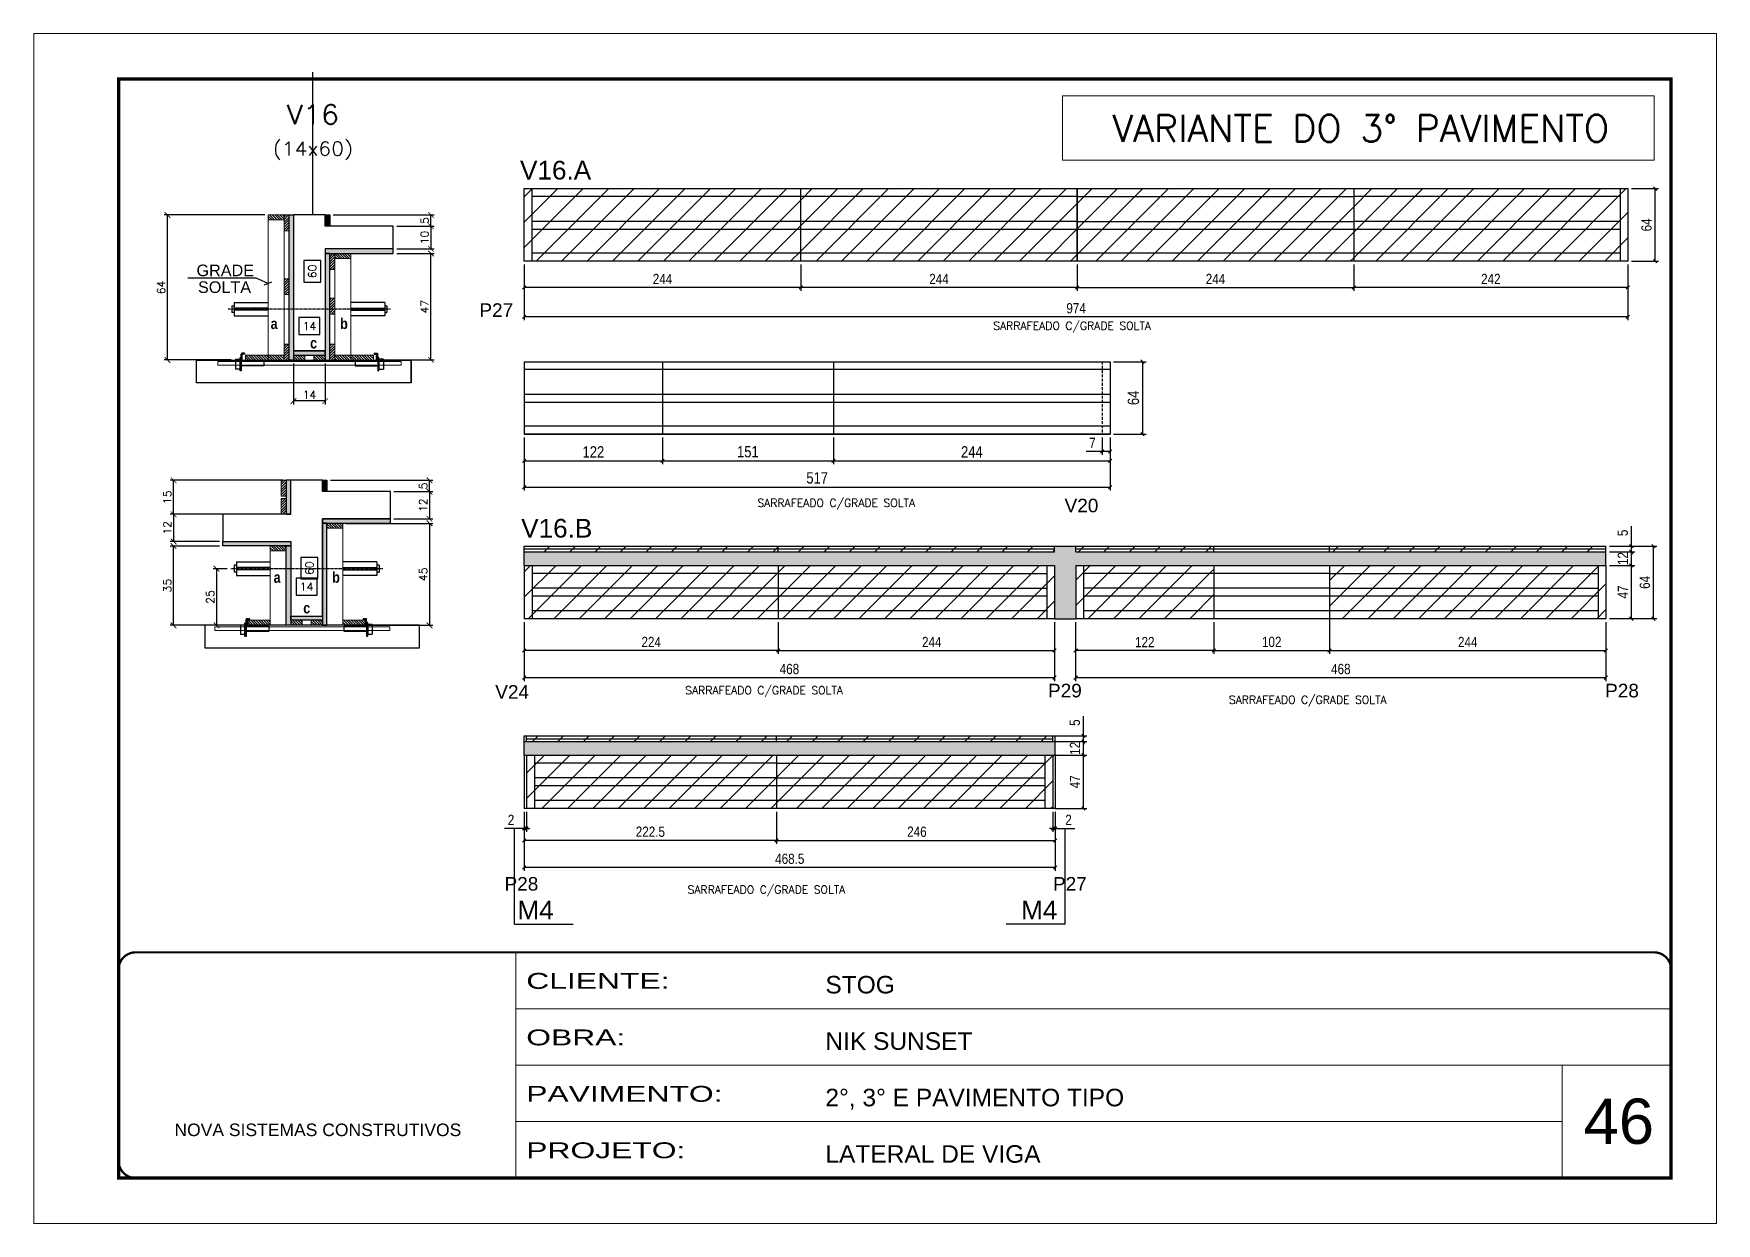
# Model space of a CAD drawing. Extents: x -10448 to -1189, y -11772 to 17235.
# Drawn here: x -8863 to -7378, y 3160 to 4210 of the extents above; entities that cross this region are included whole.
import ezdxf
from ezdxf.enums import TextEntityAlignment as Align

# ---------------------------------------------------------------- set-up
doc = ezdxf.new("R2010")
doc.units = 0
for name, pattern in [('CONTINUO', [0]), ('DASHED', [0.75, 0.5, -0.25]), ('HIDDEN', [0.375, 0.25, -0.125])]:
    doc.linetypes.add(name, pattern=pattern)
for name, color, linetype in [('5', 5, 'Continuous'), ('barrote', 251, 'Continuous'), ('COTA', 241, 'Continuous'), ('Cota Seção (2x)', 4, 'Continuous'), ('detalhes', 4, 'Continuous'), ('NOMENCLATURA', 7, 'Continuous'), ('Painéis', 200, 'Continuous'), ('presilha', 1, 'Continuous'), ('Reaproveitamento', 251, 'Continuous'), ('SARR_2.2x7', 40, 'Continuous'), ('SARR_EDITAR', 141, 'Continuous'), ('TENSOR', 3, 'Continuous'), ('Texto de Titulo', 7, 'Continuous'), ('Texto Qtd Sarr', 242, 'Continuous')]:
    doc.layers.add(name, color=color, linetype=linetype)
for name, color, linetype, lineweight in [('CARIMBO', 255, 'Continuous', 9), ('CONCRETO', 251, 'Continuous', 25), ('Folhas', 255, 'Continuous', 9), ('Hachura', 251, 'Continuous', 9), ('Madeira', 126, 'Continuous', 18), ('SARRAFO DE PRESSAO', 251, 'DASHED', 9), ('SCO-___-LAJ', 2, 'Continuous', 0), ('Texto Seção', 7, 'Continuous', 15)]:
    doc.layers.add(name, color=color, linetype=linetype, lineweight=lineweight)
doc.styles.add('ARIAL', font='arial.ttf')
doc.styles.add('COTA TECNICA', font='techl___.ttf', dxfattribs={"height": 10})
doc.styles.add('COTA TECNICA-50', font='techl___.ttf', dxfattribs={"height": 9})
doc.styles.add('REGUA-120', font='ROMANS.shx', dxfattribs={"height": 15})
doc.styles.add('Romans', font='romans.shx')
doc.styles.get("Standard").update_dxf_attribs({"font": 'arial.ttf'})
doc.styles.add('TECNICA', font='techb___.ttf', dxfattribs={"height": 10})
doc.styles.add('Tecnologia', font='')
doc.styles.get('Tecnologia').set_extended_font_data('Forgotten Futurist')
doc.dimstyles.new('COTA PAINEL-50', dxfattribs={"dimtxt": 9, "dimasz": 3, "dimexe": 3, "dimexo": 3, "dimgap": 3, "dimtad": 1, "dimdec": 1, "dimzin": 12, "dimdsep": 46, "dimtxsty": 'COTA TECNICA-50', "dimblk1": 'OBLIQUE', "dimblk2": 'OBLIQUE', "dimsah": 1, "dimcen": 0.9, "dimclrd": 4, "dimclre": 4, "dimclrt": 240, "dimadec": 1, "dimazin": 3, "dimtfac": 1, "dimtdec": 1, "dimtmove": 0, "dimatfit": 3, "dimfxl": 1, "dimtolj": 1, "dimtzin": 12, "dimarcsym": 0})
doc.dimstyles.new('Cota Paínel', dxfattribs={"dimtxt": 7, "dimasz": 5, "dimexe": 3, "dimexo": 3, "dimgap": 3, "dimtad": 1, "dimdec": 1, "dimzin": 12, "dimdsep": 46, "dimtxsty": 'Romans', "dimblk": 'ARCHTICK', "dimcen": 0, "dimclrd": 4, "dimclre": 4, "dimclrt": 1, "dimadec": 1, "dimazin": 3, "dimtfac": 1, "dimtdec": 1, "dimtmove": 0, "dimatfit": 3, "dimldrblk": 'OBLIQUE', "dimfxl": 1, "dimtolj": 1, "dimtzin": 12, "dimarcsym": 0})
doc.dimstyles.new('Cota Seção (2x)', dxfattribs={"dimtxt": 7, "dimasz": 5, "dimexe": 3, "dimexo": 3, "dimgap": 2, "dimtad": 3, "dimdec": 1, "dimlfac": 0.5, "dimzin": 12, "dimdsep": 46, "dimtxsty": 'Romans', "dimblk": 'ARCHTICK', "dimcen": 0, "dimclrd": 4, "dimclre": 4, "dimclrt": 1, "dimadec": 1, "dimazin": 3, "dimtfac": 1, "dimtdec": 1, "dimtmove": 0, "dimatfit": 3, "dimldrblk": 'OBLIQUE', "dimfxl": 1, "dimtolj": 1, "dimtzin": 12, "dimarcsym": 0})
doc.dimstyles.new('Cota Seção interna', dxfattribs={"dimtxt": 7, "dimasz": 6, "dimexe": 0.18, "dimexo": 2, "dimgap": -4, "dimtad": 3, "dimdec": 1, "dimlfac": 0.5, "dimzin": 12, "dimdsep": 46, "dimtxsty": 'Romans', "dimblk": 'ARCHTICK', "dimcen": 0.09, "dimse1": 1, "dimse2": 1, "dimsd1": 1, "dimsd2": 1, "dimclrd": 180, "dimclre": 5, "dimclrt": 1, "dimadec": 0, "dimazin": 3, "dimtfac": 1, "dimtdec": 1, "dimtofl": 0, "dimtmove": 0, "dimatfit": 3, "dimldrblk": 'ARCHTICK', "dimfxl": 1, "dimtolj": 1, "dimtzin": 0, "dimarcsym": 0})
doc.dimstyles.new('PAINEL', dxfattribs={"dimtxt": 10, "dimasz": 3, "dimexe": 3, "dimexo": 3, "dimgap": 3, "dimtad": 1, "dimdec": 1, "dimzin": 12, "dimdsep": 46, "dimtxsty": 'COTA TECNICA', "dimblk1": 'OBLIQUE', "dimblk2": 'OBLIQUE', "dimsah": 1, "dimcen": 0.9, "dimclrd": 4, "dimclre": 4, "dimclrt": 240, "dimadec": 1, "dimazin": 3, "dimtfac": 1, "dimtdec": 1, "dimtmove": 0, "dimatfit": 3, "dimfxl": 1, "dimtolj": 1, "dimtzin": 12, "dimarcsym": 0})
pattern_1 = [(45, (-139469.283, -18446.686), (-11.2253202, 11.2253202), [])]
pattern_2 = [(45, (-139469.283, -18395.978), (-11.2253202, 11.2253202), [])]
pattern_3 = [(315, (14288.7247, -4307.7821), (1.12253202, 1.12253202), [])]

msp = doc.modelspace()

# ---------------------------------------------------------------- texts
at = {"layer": '5', "linetype": 'Continuous'}
for s, p in [('P27', (-8469.9, 3959.89)), ('V20', (-7953.48, 3787.45)), ('V24', (-8455.91, 3622.94)), ('P29', (-7968.1, 3624.1)), ('P28', (-7476.44, 3624.1)), ('P28', (-8447.72, 3453.56)), ('P27', (-7963.71, 3453.56))]:
    msp.add_text(s, height=12, rotation=359.99996, dxfattribs=at).set_placement(p)
at = {"layer": 'CARIMBO', "style": 'ARIAL'}
msp.add_text('46', height=40, dxfattribs=at).set_placement((-7495.42, 3230.05))
at = {"layer": 'detalhes', "style": 'TECNICA'}
for s, p in [('a', (-8654.12, 3949.2)), ('b', (-8592.78, 3949.19)), ('c', (-8619.3, 3932.1)), ('a', (-8651.46, 3725.27)), ('b', (-8599.78, 3725.26)), ('c', (-8625.33, 3698.23))]:
    msp.add_text(s, height=9.6, dxfattribs=at).set_placement(p)
at = {"layer": 'NOMENCLATURA', "linetype": 'Continuous'}
for s, p in [('V16.A', (-8434.05, 4081.17)), ('V16.B', (-8433.03, 3765.14)), ('M4', (-8436.35, 3428.08)), ('M4', (-7991.86, 3428.08))]:
    msp.add_text(s, height=16.5, dxfattribs=at).set_placement(p)
at = {"layer": 'Painéis', "color": 1, "char_height": 7, "attachment_point": 5, "style": 'Romans'}
for insert in [(-7946.83, 3950.88), (-8155.01, 3794.57), (-8218.66, 3629.2), (-7738.85, 3620.8), (-8216.58, 3453.3)]:
    msp.add_mtext('\\A1;SARRAFEADO C/GRADE SOLTA', dxfattribs=dict(at, insert=insert))
at = {"layer": 'Texto Seção', "color": 0, "linetype": 'Continuous', "style": 'ARIAL'}
for s, p in [('GRADE', (-8694.18, 4000.96)), ('SOLTA', (-8694.83, 3986.16))]:
    msp.add_text(s, height=10.219, dxfattribs=at).set_placement(p, align=Align.MIDDLE_CENTER)
at = {"layer": 'Texto Seção', "insert": (-8012.29, 4114.44), "char_height": 23.7362, "width": 640.4194, "attachment_point": 7, "style": 'REGUA-120'}
msp.add_mtext('\\pxqc,t6;^JVARIANTE DO 3° PAVIMENTO', dxfattribs=at)

# ---------------------------------------------------------------- blocks, each defined once
blk = doc.blocks.new('9999999999')
at = {"color": 30, "linetype": 'CONTINUO'}
for p, q in [((98564.6, 34230.2), (98564.6, 34429.4)), ((98564.6, 34379.6), (99584, 34379.6)), ((98564.6, 34329.8), (99488, 34329.8)), ((99584, 34329.8), (99488, 34329.8)), ((99488, 34329.8), (99488, 34230.2)), ((98564.6, 34280), (99488, 34280))]:
    blk.add_line(p, q, dxfattribs=at)
at = {"color": 30, "linetype": 'CONTINUO', "const_width": 2}
blk.add_lwpolyline([(99584, 34230.2), (99584, 34414.4, 0.414214), (99569, 34429.4), (98229, 34429.4, 0.414214), (98214, 34414.4), (98214, 34245.2, 0.414214), (98229, 34230.2), (99584, 34230.2)], format="xyb", dxfattribs=at)
at = {"layer": 'Folhas'}
blk.add_lwpolyline([(98139, 34190.2), (99624, 34190.2), (99624, 35240.2), (98139, 35240.2)], close=True, dxfattribs=at)
at = {"layer": 'Folhas', "color": 30, "const_width": 3}
blk.add_lwpolyline([(98214, 34230.2), (99584, 34230.2), (99584, 35200.2), (98214, 35200.2)], close=True, dxfattribs=at)
at = {"color": 7, "linetype": 'Continuous', "ltscale": 5, "style": 'ARIAL'}
for s, height, p in [('STOG', 15.48, (98837.7, 34393.1)), ('NIK SUNSET', 15.48, (98837.7, 34343.3)), ('2°, 3° E PAVIMENTO TIPO', 15.483, (98837.7, 34293.5)), ('NOVA SISTEMAS CONSTRUTIVOS', 11.059, (98263.2, 34267.2)), ('LATERAL DE VIGA', 15.483, (98837.7, 34243.7))]:
    blk.add_text(s, height=height, dxfattribs=at).set_placement(p)
at = {"layer": 'Folhas', "color": 7, "style": 'Tecnologia', "width": 1.5}
for s, p in [('CLIENTE:', (98573.7, 34397.2)), ('OBRA:', (98573.7, 34347.3)), ('PAVIMENTO:', (98573.7, 34297.5)), ('PROJETO:', (98573.7, 34247.7))]:
    blk.add_text(s, height=14, dxfattribs=at).set_placement(p)
blk = doc.blocks.new('_Oblique')
at = {"color": 0, "linetype": 'ByBlock', "lineweight": -2}
blk.add_line((-0.5, -0.5), (0.5, 0.5), dxfattribs=at)
blk = doc.blocks.new('*D730')
at = {"layer": 'COTA', "color": 4, "linetype": 'ByBlock', "lineweight": -2, "transparency": 16777216}
for p, q in [((-8430.3, 3690.6), (-8430.3, 3662.4)), ((-8206.3, 3690.6), (-8206.3, 3662.4)), ((-8206.3, 3665.4), (-8430.3, 3665.4))]:
    blk.add_line(p, q, dxfattribs=at)
at = {"layer": 'Defpoints', "color": 0, "linetype": 'ByBlock', "transparency": 16777216}
for p in [(-8430.3, 3693.6), (-8206.3, 3693.6), (-8430.3, 3665.4)]:
    blk.add_point(p, dxfattribs=at)
at = {"layer": 'COTA', "color": 4, "linetype": 'ByBlock', "lineweight": -2, "transparency": 16777216, "xscale": 3, "yscale": 3, "zscale": 3, "rotation": 180}
blk.add_blockref('_Oblique', (-8430.3, 3665.4), dxfattribs=at)
at = {"layer": 'COTA', "color": 4, "linetype": 'ByBlock', "lineweight": -2, "transparency": 16777216, "xscale": 3, "yscale": 3, "zscale": 3}
blk.add_blockref('_Oblique', (-8206.3, 3665.4), dxfattribs=at)
at = {"layer": 'COTA', "color": 240, "linetype": 'ByBlock', "transparency": 16777216, "insert": (-8318.3, 3673), "char_height": 9, "attachment_point": 5, "style": 'COTA TECNICA-50'}
blk.add_mtext('\\A1;224', dxfattribs=at)
blk = doc.blocks.new('*D731')
at = {"layer": 'COTA', "color": 4, "linetype": 'ByBlock', "lineweight": -2, "transparency": 16777216}
for p, q in [((-8206.3, 3690.6), (-8206.3, 3662.4)), ((-7962.3, 3690.6), (-7962.3, 3662.4)), ((-8206.3, 3665.4), (-7962.3, 3665.4))]:
    blk.add_line(p, q, dxfattribs=at)
at = {"layer": 'Defpoints', "color": 0, "linetype": 'ByBlock', "transparency": 16777216}
for p in [(-8206.3, 3693.6), (-7962.3, 3693.6), (-7962.3, 3665.4)]:
    blk.add_point(p, dxfattribs=at)
at = {"layer": 'COTA', "color": 4, "linetype": 'ByBlock', "lineweight": -2, "transparency": 16777216, "xscale": 3, "yscale": 3, "zscale": 3, "rotation": 180}
blk.add_blockref('_Oblique', (-8206.3, 3665.4), dxfattribs=at)
at = {"layer": 'COTA', "color": 4, "linetype": 'ByBlock', "lineweight": -2, "transparency": 16777216, "xscale": 3, "yscale": 3, "zscale": 3}
blk.add_blockref('_Oblique', (-7962.3, 3665.4), dxfattribs=at)
at = {"layer": 'COTA', "color": 240, "linetype": 'ByBlock', "transparency": 16777216, "insert": (-8070.7, 3673), "char_height": 9, "attachment_point": 5, "style": 'COTA TECNICA-50'}
blk.add_mtext('\\A1;244', dxfattribs=at)
blk = doc.blocks.new('*D1818')
at = {"layer": 'COTA', "color": 4, "linetype": 'ByBlock', "lineweight": -2, "transparency": 16777216}
for p, q in [((-8430.3, 3690.6), (-8430.3, 3638.5)), ((-7962.3, 3690.6), (-7962.3, 3638.5)), ((-7962.3, 3641.5), (-8430.3, 3641.5))]:
    blk.add_line(p, q, dxfattribs=at)
at = {"layer": 'Defpoints', "color": 0, "linetype": 'ByBlock', "transparency": 16777216}
for p in [(-8430.3, 3693.6), (-7962.3, 3693.6), (-8430.3, 3641.5)]:
    blk.add_point(p, dxfattribs=at)
at = {"layer": 'COTA', "color": 4, "linetype": 'ByBlock', "lineweight": -2, "transparency": 16777216, "xscale": 3, "yscale": 3, "zscale": 3, "rotation": 180}
blk.add_blockref('_Oblique', (-8430.3, 3641.5), dxfattribs=at)
at = {"layer": 'COTA', "color": 4, "linetype": 'ByBlock', "lineweight": -2, "transparency": 16777216, "xscale": 3, "yscale": 3, "zscale": 3}
blk.add_blockref('_Oblique', (-7962.3, 3641.5), dxfattribs=at)
at = {"layer": 'COTA', "color": 240, "linetype": 'ByBlock', "transparency": 16777216, "insert": (-8196.3, 3649.1), "char_height": 9, "attachment_point": 5, "style": 'COTA TECNICA-50'}
blk.add_mtext('\\A1;468', dxfattribs=at)
blk = doc.blocks.new('*D732')
at = {"layer": 'COTA', "color": 4, "linetype": 'ByBlock', "lineweight": -2, "transparency": 16777216}
for p, q in [((-8430.3, 3523.1), (-8430.3, 3494.9)), ((-8207.8, 3523.1), (-8207.8, 3494.9)), ((-8207.8, 3497.9), (-8430.3, 3497.9))]:
    blk.add_line(p, q, dxfattribs=at)
at = {"layer": 'Defpoints', "color": 0, "linetype": 'ByBlock', "transparency": 16777216}
for p in [(-8430.3, 3526.1), (-8207.8, 3526.1), (-8430.3, 3497.9)]:
    blk.add_point(p, dxfattribs=at)
at = {"layer": 'COTA', "color": 4, "linetype": 'ByBlock', "lineweight": -2, "transparency": 16777216, "xscale": 3, "yscale": 3, "zscale": 3, "rotation": 180}
blk.add_blockref('_Oblique', (-8430.3, 3497.9), dxfattribs=at)
at = {"layer": 'COTA', "color": 4, "linetype": 'ByBlock', "lineweight": -2, "transparency": 16777216, "xscale": 3, "yscale": 3, "zscale": 3}
blk.add_blockref('_Oblique', (-8207.8, 3497.9), dxfattribs=at)
at = {"layer": 'COTA', "color": 240, "linetype": 'ByBlock', "transparency": 16777216, "insert": (-8319, 3505.5), "char_height": 9, "attachment_point": 5, "style": 'COTA TECNICA-50'}
blk.add_mtext('\\A1;222.5', dxfattribs=at)
blk = doc.blocks.new('*D733')
at = {"layer": 'COTA', "color": 4, "linetype": 'ByBlock', "lineweight": -2, "transparency": 16777216}
for p, q in [((-8207.8, 3523.1), (-8207.8, 3494.9)), ((-7961.8, 3523.1), (-7961.8, 3494.9)), ((-8207.8, 3497.9), (-7961.8, 3497.9))]:
    blk.add_line(p, q, dxfattribs=at)
at = {"layer": 'Defpoints', "color": 0, "linetype": 'ByBlock', "transparency": 16777216}
for p in [(-8207.8, 3526.1), (-7961.8, 3526.1), (-7961.8, 3497.9)]:
    blk.add_point(p, dxfattribs=at)
at = {"layer": 'COTA', "color": 4, "linetype": 'ByBlock', "lineweight": -2, "transparency": 16777216, "xscale": 3, "yscale": 3, "zscale": 3, "rotation": 180}
blk.add_blockref('_Oblique', (-8207.8, 3497.9), dxfattribs=at)
at = {"layer": 'COTA', "color": 4, "linetype": 'ByBlock', "lineweight": -2, "transparency": 16777216, "xscale": 3, "yscale": 3, "zscale": 3}
blk.add_blockref('_Oblique', (-7961.8, 3497.9), dxfattribs=at)
at = {"layer": 'COTA', "color": 240, "linetype": 'ByBlock', "transparency": 16777216, "insert": (-8083.8, 3505.5), "char_height": 9, "attachment_point": 5, "style": 'COTA TECNICA-50'}
blk.add_mtext('\\A1;246', dxfattribs=at)
blk = doc.blocks.new('*D1819')
at = {"layer": 'COTA', "color": 4, "linetype": 'ByBlock', "lineweight": -2, "transparency": 16777216}
for p, q in [((-8430.3, 3523.1), (-8430.3, 3471)), ((-7961.8, 3523.1), (-7961.8, 3471)), ((-7961.8, 3474), (-8430.3, 3474))]:
    blk.add_line(p, q, dxfattribs=at)
at = {"layer": 'Defpoints', "color": 0, "linetype": 'ByBlock', "transparency": 16777216}
for p in [(-8430.3, 3526.1), (-7961.8, 3526.1), (-8430.3, 3474)]:
    blk.add_point(p, dxfattribs=at)
at = {"layer": 'COTA', "color": 4, "linetype": 'ByBlock', "lineweight": -2, "transparency": 16777216, "xscale": 3, "yscale": 3, "zscale": 3, "rotation": 180}
blk.add_blockref('_Oblique', (-8430.3, 3474), dxfattribs=at)
at = {"layer": 'COTA', "color": 4, "linetype": 'ByBlock', "lineweight": -2, "transparency": 16777216, "xscale": 3, "yscale": 3, "zscale": 3}
blk.add_blockref('_Oblique', (-7961.8, 3474), dxfattribs=at)
at = {"layer": 'COTA', "color": 240, "linetype": 'ByBlock', "transparency": 16777216, "insert": (-8196, 3481.6), "char_height": 9, "attachment_point": 5, "style": 'COTA TECNICA-50'}
blk.add_mtext('\\A1;468.5', dxfattribs=at)
blk = doc.blocks.new('*D734')
at = {"layer": 'COTA', "color": 4, "linetype": 'ByBlock', "lineweight": -2, "transparency": 16777216}
for p, q in [((-7943.7, 3690.6), (-7943.7, 3662.4)), ((-7821.7, 3690.6), (-7821.7, 3662.4)), ((-7821.7, 3665.4), (-7943.7, 3665.4))]:
    blk.add_line(p, q, dxfattribs=at)
at = {"layer": 'Defpoints', "color": 0, "linetype": 'ByBlock', "transparency": 16777216}
for p in [(-7943.7, 3693.6), (-7821.7, 3693.6), (-7943.7, 3665.4)]:
    blk.add_point(p, dxfattribs=at)
at = {"layer": 'COTA', "color": 4, "linetype": 'ByBlock', "lineweight": -2, "transparency": 16777216, "xscale": 3, "yscale": 3, "zscale": 3, "rotation": 180}
blk.add_blockref('_Oblique', (-7943.7, 3665.4), dxfattribs=at)
at = {"layer": 'COTA', "color": 4, "linetype": 'ByBlock', "lineweight": -2, "transparency": 16777216, "xscale": 3, "yscale": 3, "zscale": 3}
blk.add_blockref('_Oblique', (-7821.7, 3665.4), dxfattribs=at)
at = {"layer": 'COTA', "color": 240, "linetype": 'ByBlock', "transparency": 16777216, "insert": (-7882.7, 3672.9), "char_height": 9, "attachment_point": 5, "style": 'COTA TECNICA-50'}
blk.add_mtext('\\A1;122', dxfattribs=at)
blk = doc.blocks.new('*D735')
at = {"layer": 'COTA', "color": 4, "linetype": 'ByBlock', "lineweight": -2, "transparency": 16777216}
for p, q in [((-7719.7, 3690.6), (-7719.7, 3662.4)), ((-7475.7, 3690.6), (-7475.7, 3662.4)), ((-7719.7, 3665.4), (-7475.7, 3665.4))]:
    blk.add_line(p, q, dxfattribs=at)
at = {"layer": 'Defpoints', "color": 0, "linetype": 'ByBlock', "transparency": 16777216}
for p in [(-7719.7, 3693.6), (-7475.7, 3693.6), (-7475.7, 3665.4)]:
    blk.add_point(p, dxfattribs=at)
at = {"layer": 'COTA', "color": 4, "linetype": 'ByBlock', "lineweight": -2, "transparency": 16777216, "xscale": 3, "yscale": 3, "zscale": 3, "rotation": 180}
blk.add_blockref('_Oblique', (-7719.7, 3665.4), dxfattribs=at)
at = {"layer": 'COTA', "color": 4, "linetype": 'ByBlock', "lineweight": -2, "transparency": 16777216, "xscale": 3, "yscale": 3, "zscale": 3}
blk.add_blockref('_Oblique', (-7475.7, 3665.4), dxfattribs=at)
at = {"layer": 'COTA', "color": 240, "linetype": 'ByBlock', "transparency": 16777216, "insert": (-7597.7, 3673), "char_height": 9, "attachment_point": 5, "style": 'COTA TECNICA-50'}
blk.add_mtext('\\A1;244', dxfattribs=at)
blk = doc.blocks.new('*D1820')
at = {"layer": 'COTA', "color": 4, "linetype": 'ByBlock', "lineweight": -2, "transparency": 16777216}
for p, q in [((-7943.7, 3690.6), (-7943.7, 3638.5)), ((-7475.7, 3690.6), (-7475.7, 3638.5)), ((-7475.7, 3641.5), (-7943.7, 3641.5))]:
    blk.add_line(p, q, dxfattribs=at)
at = {"layer": 'Defpoints', "color": 0, "linetype": 'ByBlock', "transparency": 16777216}
for p in [(-7943.7, 3693.6), (-7475.7, 3693.6), (-7943.7, 3641.5)]:
    blk.add_point(p, dxfattribs=at)
at = {"layer": 'COTA', "color": 4, "linetype": 'ByBlock', "lineweight": -2, "transparency": 16777216, "xscale": 3, "yscale": 3, "zscale": 3, "rotation": 180}
blk.add_blockref('_Oblique', (-7943.7, 3641.5), dxfattribs=at)
at = {"layer": 'COTA', "color": 4, "linetype": 'ByBlock', "lineweight": -2, "transparency": 16777216, "xscale": 3, "yscale": 3, "zscale": 3}
blk.add_blockref('_Oblique', (-7475.7, 3641.5), dxfattribs=at)
at = {"layer": 'COTA', "color": 240, "linetype": 'ByBlock', "transparency": 16777216, "insert": (-7709.7, 3649.1), "char_height": 9, "attachment_point": 5, "style": 'COTA TECNICA-50'}
blk.add_mtext('\\A1;468', dxfattribs=at)
blk = doc.blocks.new('*D736')
at = {"layer": 'COTA', "color": 4, "linetype": 'ByBlock', "lineweight": -2, "transparency": 16777216}
for p, q in [((-7961.9, 3573.1), (-7933.8, 3573.1)), ((-7936.8, 3526.1), (-7936.8, 3573.1)), ((-7961.9, 3526.1), (-7933.8, 3526.1))]:
    blk.add_line(p, q, dxfattribs=at)
at = {"layer": 'Defpoints', "color": 0, "linetype": 'ByBlock', "transparency": 16777216}
for p in [(-7964.9, 3573.1), (-7936.8, 3573.1), (-7964.9, 3526.1)]:
    blk.add_point(p, dxfattribs=at)
at = {"layer": 'COTA', "color": 4, "linetype": 'ByBlock', "lineweight": -2, "transparency": 16777216, "xscale": 3, "yscale": 3, "zscale": 3}
for p, rotation in [((-7936.8, 3573.1), 90), ((-7936.8, 3526.1), 270)]:
    blk.add_blockref('_Oblique', p, dxfattribs=dict(at, rotation=rotation))
at = {"layer": 'COTA', "color": 240, "linetype": 'ByBlock', "transparency": 16777216, "insert": (-7944.3, 3549.6), "char_height": 9, "attachment_point": 5, "rotation": 90, "style": 'COTA TECNICA-50'}
blk.add_mtext('\\A1;47', dxfattribs=at)
blk = doc.blocks.new('*D737')
at = {"layer": 'COTA', "color": 4, "linetype": 'ByBlock', "lineweight": -2, "transparency": 16777216}
for p, q in [((-7961.9, 3585.1), (-7933.8, 3585.1)), ((-7936.8, 3573.1), (-7936.8, 3585.1)), ((-7961.9, 3573.1), (-7933.8, 3573.1))]:
    blk.add_line(p, q, dxfattribs=at)
at = {"layer": 'Defpoints', "color": 0, "linetype": 'ByBlock', "transparency": 16777216}
for p in [(-7964.9, 3585.1), (-7936.8, 3585.1), (-7964.9, 3573.1)]:
    blk.add_point(p, dxfattribs=at)
at = {"layer": 'COTA', "color": 4, "linetype": 'ByBlock', "lineweight": -2, "transparency": 16777216, "xscale": 3, "yscale": 3, "zscale": 3}
for p, rotation in [((-7936.8, 3585.1), 90), ((-7936.8, 3573.1), 270)]:
    blk.add_blockref('_Oblique', p, dxfattribs=dict(at, rotation=rotation))
at = {"layer": 'COTA', "color": 240, "linetype": 'ByBlock', "transparency": 16777216, "insert": (-7944.3, 3579.1), "char_height": 9, "attachment_point": 5, "rotation": 90, "style": 'COTA TECNICA-50'}
blk.add_mtext('\\A1;12', dxfattribs=at)
blk = doc.blocks.new('*D738')
at = {"layer": 'COTA', "color": 4, "linetype": 'ByBlock', "lineweight": -2, "transparency": 16777216}
for p, q in [((-7936.8, 3590.1), (-7936.8, 3607.6)), ((-7961.9, 3590.1), (-7933.8, 3590.1)), ((-7961.9, 3585.1), (-7933.8, 3585.1)), ((-7936.8, 3585.1), (-7936.8, 3590.1)), ((-7936.8, 3585.1), (-7936.8, 3582.1))]:
    blk.add_line(p, q, dxfattribs=at)
at = {"layer": 'Defpoints', "color": 0, "linetype": 'ByBlock', "transparency": 16777216}
for p in [(-7964.9, 3590.1), (-7964.9, 3585.1), (-7936.8, 3590.1)]:
    blk.add_point(p, dxfattribs=at)
at = {"layer": 'COTA', "color": 4, "linetype": 'ByBlock', "lineweight": -2, "transparency": 16777216, "xscale": 3, "yscale": 3, "zscale": 3}
for p, rotation in [((-7936.8, 3590.1), 270), ((-7936.8, 3585.1), 90)]:
    blk.add_blockref('_Oblique', p, dxfattribs=dict(at, rotation=rotation))
at = {"layer": 'COTA', "color": 240, "linetype": 'ByBlock', "transparency": 16777216, "insert": (-7944.4, 3601.8), "char_height": 9, "attachment_point": 5, "rotation": 90, "style": 'COTA TECNICA-50'}
blk.add_mtext('\\A1;5', dxfattribs=at)
blk = doc.blocks.new('*D739')
at = {"layer": 'COTA', "color": 4, "linetype": 'ByBlock', "lineweight": -2, "transparency": 16777216}
for p, q in [((-7698.3, 4006.1), (-7698.3, 3982.8)), ((-7456.3, 4006.1), (-7456.3, 3982.8)), ((-7456.3, 3985.8), (-7698.3, 3985.8))]:
    blk.add_line(p, q, dxfattribs=at)
at = {"layer": 'Defpoints', "color": 0, "linetype": 'ByBlock', "transparency": 16777216}
for p in [(-7698.3, 4009.1), (-7456.3, 4009.1), (-7698.3, 3985.8)]:
    blk.add_point(p, dxfattribs=at)
at = {"layer": 'COTA', "color": 4, "linetype": 'ByBlock', "lineweight": -2, "transparency": 16777216, "xscale": 3, "yscale": 3, "zscale": 3, "rotation": 180}
blk.add_blockref('_Oblique', (-7698.3, 3985.8), dxfattribs=at)
at = {"layer": 'COTA', "color": 4, "linetype": 'ByBlock', "lineweight": -2, "transparency": 16777216, "xscale": 3, "yscale": 3, "zscale": 3}
blk.add_blockref('_Oblique', (-7456.3, 3985.8), dxfattribs=at)
at = {"layer": 'COTA', "color": 240, "linetype": 'ByBlock', "transparency": 16777216, "insert": (-7577.3, 3993.4), "char_height": 9, "attachment_point": 5, "style": 'COTA TECNICA-50'}
blk.add_mtext('\\A1;242', dxfattribs=at)
blk = doc.blocks.new('*D740')
at = {"layer": 'COTA', "color": 4, "linetype": 'ByBlock', "lineweight": -2, "transparency": 16777216}
for p, q in [((-8430.3, 4006.1), (-8430.3, 3982.8)), ((-8186.3, 4006.1), (-8186.3, 3982.8)), ((-8186.3, 3985.8), (-8430.3, 3985.8))]:
    blk.add_line(p, q, dxfattribs=at)
at = {"layer": 'Defpoints', "color": 0, "linetype": 'ByBlock', "transparency": 16777216}
for p in [(-8430.3, 4009.1), (-8186.3, 4009.1), (-8430.3, 3985.8)]:
    blk.add_point(p, dxfattribs=at)
at = {"layer": 'COTA', "color": 4, "linetype": 'ByBlock', "lineweight": -2, "transparency": 16777216, "xscale": 3, "yscale": 3, "zscale": 3, "rotation": 180}
blk.add_blockref('_Oblique', (-8430.3, 3985.8), dxfattribs=at)
at = {"layer": 'COTA', "color": 4, "linetype": 'ByBlock', "lineweight": -2, "transparency": 16777216, "xscale": 3, "yscale": 3, "zscale": 3}
blk.add_blockref('_Oblique', (-8186.3, 3985.8), dxfattribs=at)
at = {"layer": 'COTA', "color": 240, "linetype": 'ByBlock', "transparency": 16777216, "insert": (-8308.3, 3993.4), "char_height": 9, "attachment_point": 5, "style": 'COTA TECNICA-50'}
blk.add_mtext('\\A1;244', dxfattribs=at)
blk = doc.blocks.new('*D741')
at = {"layer": 'COTA', "color": 4, "linetype": 'ByBlock', "lineweight": -2, "transparency": 16777216}
for p, q in [((-7942.3, 4006.1), (-7942.3, 3982.8)), ((-7698.3, 4006.1), (-7698.3, 3982.8)), ((-7942.3, 3985.8), (-7698.3, 3985.8))]:
    blk.add_line(p, q, dxfattribs=at)
at = {"layer": 'Defpoints', "color": 0, "linetype": 'ByBlock', "transparency": 16777216}
for p in [(-7942.3, 4009.1), (-7698.3, 4009.1), (-7698.3, 3985.8)]:
    blk.add_point(p, dxfattribs=at)
at = {"layer": 'COTA', "color": 4, "linetype": 'ByBlock', "lineweight": -2, "transparency": 16777216, "xscale": 3, "yscale": 3, "zscale": 3, "rotation": 180}
blk.add_blockref('_Oblique', (-7942.3, 3985.8), dxfattribs=at)
at = {"layer": 'COTA', "color": 4, "linetype": 'ByBlock', "lineweight": -2, "transparency": 16777216, "xscale": 3, "yscale": 3, "zscale": 3}
blk.add_blockref('_Oblique', (-7698.3, 3985.8), dxfattribs=at)
at = {"layer": 'COTA', "color": 240, "linetype": 'ByBlock', "transparency": 16777216, "insert": (-7820.3, 3993.4), "char_height": 9, "attachment_point": 5, "style": 'COTA TECNICA-50'}
blk.add_mtext('\\A1;244', dxfattribs=at)
blk = doc.blocks.new('*D1821')
at = {"layer": 'COTA', "color": 4, "linetype": 'ByBlock', "lineweight": -2, "transparency": 16777216}
for p, q in [((-8186.3, 4006.1), (-8186.3, 3982.8)), ((-7942.3, 4006.1), (-7942.3, 3982.8)), ((-7942.3, 3985.8), (-8186.3, 3985.8))]:
    blk.add_line(p, q, dxfattribs=at)
at = {"layer": 'Defpoints', "color": 0, "linetype": 'ByBlock', "transparency": 16777216}
for p in [(-8186.3, 4009.1), (-7942.3, 4009.1), (-8186.3, 3985.8)]:
    blk.add_point(p, dxfattribs=at)
at = {"layer": 'COTA', "color": 4, "linetype": 'ByBlock', "lineweight": -2, "transparency": 16777216, "xscale": 3, "yscale": 3, "zscale": 3, "rotation": 180}
blk.add_blockref('_Oblique', (-8186.3, 3985.8), dxfattribs=at)
at = {"layer": 'COTA', "color": 4, "linetype": 'ByBlock', "lineweight": -2, "transparency": 16777216, "xscale": 3, "yscale": 3, "zscale": 3}
blk.add_blockref('_Oblique', (-7942.3, 3985.8), dxfattribs=at)
at = {"layer": 'COTA', "color": 240, "linetype": 'ByBlock', "transparency": 16777216, "insert": (-8064.3, 3993.4), "char_height": 9, "attachment_point": 5, "style": 'COTA TECNICA-50'}
blk.add_mtext('\\A1;244', dxfattribs=at)
blk = doc.blocks.new('*D1822')
at = {"layer": 'COTA', "color": 4, "linetype": 'ByBlock', "lineweight": -2, "transparency": 16777216}
for p, q in [((-8430.3, 4006.1), (-8430.3, 3956.9)), ((-7456.3, 4006.1), (-7456.3, 3956.9)), ((-7456.3, 3959.9), (-8430.3, 3959.9))]:
    blk.add_line(p, q, dxfattribs=at)
at = {"layer": 'Defpoints', "color": 0, "linetype": 'ByBlock', "transparency": 16777216}
for p in [(-8430.3, 4009.1), (-7456.3, 4009.1), (-8430.3, 3959.9)]:
    blk.add_point(p, dxfattribs=at)
at = {"layer": 'COTA', "color": 4, "linetype": 'ByBlock', "lineweight": -2, "transparency": 16777216, "xscale": 3, "yscale": 3, "zscale": 3, "rotation": 180}
blk.add_blockref('_Oblique', (-8430.3, 3959.9), dxfattribs=at)
at = {"layer": 'COTA', "color": 4, "linetype": 'ByBlock', "lineweight": -2, "transparency": 16777216, "xscale": 3, "yscale": 3, "zscale": 3}
blk.add_blockref('_Oblique', (-7456.3, 3959.9), dxfattribs=at)
at = {"layer": 'COTA', "color": 240, "linetype": 'ByBlock', "transparency": 16777216, "insert": (-7943.3, 3967.5), "char_height": 9, "attachment_point": 5, "style": 'COTA TECNICA-50'}
blk.add_mtext('\\A1;974', dxfattribs=at)
blk = doc.blocks.new('*D1814')
at = {"layer": 'COTA', "color": 4, "linetype": 'ByBlock', "lineweight": -2, "transparency": 16777216}
for p, q in [((-7453.3, 4073.1), (-7429.3, 4073.1)), ((-7432.3, 4009.1), (-7432.3, 4073.1)), ((-7453.3, 4009.1), (-7429.3, 4009.1))]:
    blk.add_line(p, q, dxfattribs=at)
at = {"layer": 'Defpoints', "color": 0, "linetype": 'ByBlock', "transparency": 16777216}
for p in [(-7456.3, 4073.1), (-7432.3, 4073.1), (-7456.3, 4009.1)]:
    blk.add_point(p, dxfattribs=at)
at = {"layer": 'COTA', "color": 4, "linetype": 'ByBlock', "lineweight": -2, "transparency": 16777216, "xscale": 3, "yscale": 3, "zscale": 3}
for p, rotation in [((-7432.3, 4073.1), 90), ((-7432.3, 4009.1), 270)]:
    blk.add_blockref('_Oblique', p, dxfattribs=dict(at, rotation=rotation))
at = {"layer": 'COTA', "color": 240, "linetype": 'ByBlock', "transparency": 16777216, "insert": (-7439.9, 4041.1), "char_height": 9, "attachment_point": 5, "rotation": 90, "style": 'COTA TECNICA-50'}
blk.add_mtext('\\A1;64', dxfattribs=at)
blk = doc.blocks.new('_ArchTick')
at = {"color": 0, "linetype": 'ByBlock', "const_width": 0.15}
blk.add_lwpolyline([(-0.5, -0.5), (0.5, 0.5)], dxfattribs=at)
blk = doc.blocks.new('*D721')
at = {"layer": 'COTA', "color": 4, "lineweight": -2, "transparency": 16777216}
for p, q in [((-8542.9, 4015.9), (-8509.7, 4015.9)), ((-8512.7, 3921.9), (-8512.7, 4015.9)), ((-8560.5, 3921.9), (-8509.7, 3921.9))]:
    blk.add_line(p, q, dxfattribs=at)
at = {"layer": 'Defpoints', "color": 0, "transparency": 16777216}
for p in [(-8545.9, 4015.9), (-8512.7, 4015.9), (-8563.5, 3921.9)]:
    blk.add_point(p, dxfattribs=at)
at = {"layer": 'COTA', "color": 4, "lineweight": -2, "transparency": 16777216, "xscale": 5, "yscale": 5, "zscale": 5}
for p, rotation in [((-8512.7, 4015.9), 90), ((-8512.7, 3921.9), 270)]:
    blk.add_blockref('_ArchTick', p, dxfattribs=dict(at, rotation=rotation))
at = {"layer": 'COTA', "color": 1, "transparency": 16777216, "insert": (-8518.2, 3968.9), "char_height": 7, "attachment_point": 5, "rotation": 90, "style": 'Romans'}
blk.add_mtext('\\A1;47', dxfattribs=at)
blk = doc.blocks.new('*D722')
at = {"layer": 'COTA', "color": 4, "lineweight": -2, "transparency": 16777216}
for p, q in [((-8542.9, 4039.9), (-8509.7, 4039.9)), ((-8512.7, 4039.9), (-8512.7, 4019.9)), ((-8542.9, 4019.9), (-8509.7, 4019.9))]:
    blk.add_line(p, q, dxfattribs=at)
at = {"layer": 'Defpoints', "color": 0, "transparency": 16777216}
for p in [(-8545.9, 4039.9), (-8545.9, 4019.9), (-8512.7, 4019.9)]:
    blk.add_point(p, dxfattribs=at)
at = {"layer": 'COTA', "color": 4, "lineweight": -2, "transparency": 16777216, "xscale": 5, "yscale": 5, "zscale": 5}
for p, rotation in [((-8512.7, 4039.9), 90), ((-8512.7, 4019.9), 270)]:
    blk.add_blockref('_ArchTick', p, dxfattribs=dict(at, rotation=rotation))
at = {"layer": 'COTA', "color": 1, "transparency": 16777216, "insert": (-8518.2, 4029.9), "char_height": 7, "attachment_point": 5, "rotation": 90, "style": 'Romans'}
blk.add_mtext('\\A1;10', dxfattribs=at)
blk = doc.blocks.new('*D723')
at = {"layer": 'COTA', "color": 4, "lineweight": -2, "transparency": 16777216}
for p, q in [((-8659.3, 4049.9), (-8748.2, 4049.9)), ((-8745.2, 3921.9), (-8745.2, 4049.9)), ((-8688.9, 3921.9), (-8748.2, 3921.9))]:
    blk.add_line(p, q, dxfattribs=at)
at = {"layer": 'Defpoints', "color": 0, "transparency": 16777216}
for p in [(-8745.2, 4049.9), (-8656.3, 4049.9), (-8685.9, 3921.9)]:
    blk.add_point(p, dxfattribs=at)
at = {"layer": 'COTA', "color": 4, "lineweight": -2, "transparency": 16777216, "xscale": 5, "yscale": 5, "zscale": 5}
for p, rotation in [((-8745.2, 4049.9), 90), ((-8745.2, 3921.9), 270)]:
    blk.add_blockref('_ArchTick', p, dxfattribs=dict(at, rotation=rotation))
at = {"layer": 'COTA', "color": 1, "transparency": 16777216, "insert": (-8750.7, 3985.9), "char_height": 7, "attachment_point": 5, "rotation": 90, "style": 'Romans'}
blk.add_mtext('\\A1;64', dxfattribs=at)
blk = doc.blocks.new('*D724')
at = {"layer": 'Cota Seção (2x)', "color": 180, "lineweight": -2, "transparency": 16777216}
for p, q in [((-8609.9, 4009.6), (-8624.9, 4009.6)), ((-8624.9, 4009.6), (-8624.9, 3990.6)), ((-8609.9, 3990.6), (-8609.9, 4009.6)), ((-8624.9, 3990.6), (-8609.9, 3990.6))]:
    blk.add_line(p, q, dxfattribs=at)
at = {"layer": 'Defpoints', "color": 0, "transparency": 16777216}
for p in [(-8605.9, 4049.9), (-8605.9, 4049.9), (-8605.9, 3929.9)]:
    blk.add_point(p, dxfattribs=at)
at = {"layer": 'Cota Seção (2x)', "color": 1, "transparency": 16777216, "insert": (-8617.4, 4000.1), "char_height": 7, "attachment_point": 5, "rotation": 90, "style": 'Romans'}
blk.add_mtext('\\A1;60', dxfattribs=at)
blk = doc.blocks.new('PRESILHA METÁLICA 1')
at = {"layer": 'presilha'}
for p, q in [((0, 13), (6, 13)), ((0, 13), (0, 0)), ((6, 0), (0, 0)), ((6, 15.5), (7.5, 15.5)), ((6, -2.5), (6, 15.5)), ((6, 13), (6, 0)), ((7.5, 10.6), (7.5, 19.9)), ((7.5, 15.5), (7.5, -2.5)), ((37.5, 4.1), (7.5, 4.1)), ((12, 21), (8.6, 21)), ((9, 11.6), (9, 18.9)), ((12, 19.5), (9.6, 19.5)), ((37.5, 11), (9.6, 11)), ((12, 21), (12, 19.5)), ((37.5, 11), (37.5, 4.1)), ((7.5, -2.5), (6, -2.5))]:
    blk.add_line(p, q, dxfattribs=at)
for centre, radius, start, end in [((8.6, 19.9), 1.14, 90, 180), ((9.6, 18.9), 0.57, 90, 180), ((9.6, 11.6), 0.57, 180, 270)]:
    blk.add_arc(centre, radius, start, end, dxfattribs=at)
blk = doc.blocks.new('*D725')
at = {"layer": 'COTA', "color": 4, "lineweight": -2, "transparency": 16777216}
for p, q in [((-8633.9, 3918.9), (-8633.9, 3882.7)), ((-8605.9, 3918.9), (-8605.9, 3882.7)), ((-8605.9, 3885.7), (-8633.9, 3885.7))]:
    blk.add_line(p, q, dxfattribs=at)
at = {"layer": 'Defpoints', "color": 0, "transparency": 16777216}
for p in [(-8633.9, 3921.9), (-8605.9, 3921.9), (-8633.9, 3885.7)]:
    blk.add_point(p, dxfattribs=at)
at = {"layer": 'COTA', "color": 4, "lineweight": -2, "transparency": 16777216, "xscale": 5, "yscale": 5, "zscale": 5, "rotation": 180}
blk.add_blockref('_ArchTick', (-8633.9, 3885.7), dxfattribs=at)
at = {"layer": 'COTA', "color": 4, "lineweight": -2, "transparency": 16777216, "xscale": 5, "yscale": 5, "zscale": 5}
blk.add_blockref('_ArchTick', (-8605.9, 3885.7), dxfattribs=at)
at = {"layer": 'COTA', "color": 1, "transparency": 16777216, "insert": (-8619.9, 3891.2), "char_height": 7, "attachment_point": 5, "style": 'Romans'}
blk.add_mtext('\\A1;14', dxfattribs=at)
blk = doc.blocks.new('*D1815')
at = {"layer": 'COTA', "color": 4, "lineweight": -2, "transparency": 16777216}
for p, q in [((-8598.9, 4049.9), (-8509.7, 4049.9)), ((-8542.9, 4039.9), (-8509.7, 4039.9)), ((-8512.7, 4039.9), (-8512.7, 4049.9))]:
    blk.add_line(p, q, dxfattribs=at)
at = {"layer": 'Defpoints', "color": 0, "transparency": 16777216}
for p in [(-8601.9, 4049.9), (-8545.9, 4039.9), (-8512.7, 4049.9)]:
    blk.add_point(p, dxfattribs=at)
at = {"layer": 'COTA', "color": 4, "lineweight": -2, "transparency": 16777216, "xscale": 5, "yscale": 5, "zscale": 5}
for p, rotation in [((-8512.7, 4049.9), 90), ((-8512.7, 4039.9), 270)]:
    blk.add_blockref('_ArchTick', p, dxfattribs=dict(at, rotation=rotation))
at = {"layer": 'COTA', "color": 1, "transparency": 16777216, "insert": (-8518.2, 4044.9), "char_height": 7, "attachment_point": 5, "rotation": 90, "style": 'Romans'}
blk.add_mtext('\\A1;5', dxfattribs=at)
blk = doc.blocks.new('titulo1')
at = {"layer": 'Defpoints', "color": 252, "linetype": 'HIDDEN', "ltscale": 2}
blk.add_line((0, 0), (0, 125), dxfattribs=at)
at = {"layer": 'Defpoints', "style": 'Romans', "oblique": 15}
blk.add_attdef('FOLHA', text='', height=10, dxfattribs=at).set_placement((0, 15.6), align=Align.MIDDLE_CENTER)
at = {"layer": 'Texto Qtd Sarr', "color": 3, "style": 'Romans', "oblique": 15}
for tag, height, p in [('TITULO', 17, (0, 71.4)), ('SEÇÃO', 12, (0, 41.5))]:
    blk.add_attdef(tag, text='', height=height, dxfattribs=at).set_placement(p, align=Align.MIDDLE_CENTER)
blk = doc.blocks.new('*D1816')
at = {"layer": 'Cota Seção (2x)', "color": 180, "lineweight": -2, "transparency": 16777216}
for p, q in [((-8610.6, 3959.3), (-8629.2, 3959.3)), ((-8629.2, 3959.3), (-8629.2, 3944.3)), ((-8610.6, 3944.3), (-8610.6, 3959.3)), ((-8629.2, 3944.3), (-8610.6, 3944.3))]:
    blk.add_line(p, q, dxfattribs=at)
at = {"layer": 'Defpoints', "color": 0, "transparency": 16777216}
for p in [(-8633.9, 3940.3), (-8633.9, 3929.9), (-8605.9, 3929.9)]:
    blk.add_point(p, dxfattribs=at)
at = {"layer": 'Cota Seção (2x)', "color": 1, "transparency": 16777216, "insert": (-8619.9, 3951.8), "char_height": 7, "attachment_point": 5, "style": 'Romans'}
blk.add_mtext('\\A1;14', dxfattribs=at)
blk = doc.blocks.new('*D726')
at = {"layer": 'COTA', "color": 4, "lineweight": -2, "transparency": 16777216}
for p, q in [((-8699.4, 3785.7), (-8742.8, 3785.7)), ((-8739.8, 3785.7), (-8739.8, 3761.7)), ((-8699.4, 3761.7), (-8742.8, 3761.7))]:
    blk.add_line(p, q, dxfattribs=at)
at = {"layer": 'Defpoints', "color": 0, "transparency": 16777216}
for p in [(-8696.4, 3785.7), (-8739.8, 3761.7), (-8696.4, 3761.7)]:
    blk.add_point(p, dxfattribs=at)
at = {"layer": 'COTA', "color": 4, "lineweight": -2, "transparency": 16777216, "xscale": 5, "yscale": 5, "zscale": 5}
for p, rotation in [((-8739.8, 3785.7), 90), ((-8739.8, 3761.7), 270)]:
    blk.add_blockref('_ArchTick', p, dxfattribs=dict(at, rotation=rotation))
at = {"layer": 'COTA', "color": 1, "transparency": 16777216, "insert": (-8745.3, 3773.7), "char_height": 7, "attachment_point": 5, "rotation": 90, "style": 'Romans'}
blk.add_mtext('\\A1;12', dxfattribs=at)
blk = doc.blocks.new('*D727')
at = {"layer": 'COTA', "color": 4, "lineweight": -2, "transparency": 16777216}
for p, q in [((-8699.4, 3757.7), (-8742.8, 3757.7)), ((-8739.8, 3687.7), (-8739.8, 3757.7)), ((-8677.4, 3687.7), (-8742.8, 3687.7))]:
    blk.add_line(p, q, dxfattribs=at)
at = {"layer": 'Defpoints', "color": 0, "transparency": 16777216}
for p in [(-8739.8, 3757.7), (-8696.4, 3757.7), (-8674.4, 3687.7)]:
    blk.add_point(p, dxfattribs=at)
at = {"layer": 'COTA', "color": 4, "lineweight": -2, "transparency": 16777216, "xscale": 5, "yscale": 5, "zscale": 5}
for p, rotation in [((-8739.8, 3757.7), 90), ((-8739.8, 3687.7), 270)]:
    blk.add_blockref('_ArchTick', p, dxfattribs=dict(at, rotation=rotation))
at = {"layer": 'COTA', "color": 1, "transparency": 16777216, "insert": (-8745.3, 3722.7), "char_height": 7, "attachment_point": 5, "rotation": 90, "style": 'Romans'}
blk.add_mtext('\\A1;35', dxfattribs=at)
blk = doc.blocks.new('*D728')
at = {"layer": 'Cota Seção (2x)', "color": 180, "lineweight": -2, "transparency": 16777216}
for p, q in [((-8612.4, 3747.7), (-8627.4, 3747.7)), ((-8627.4, 3747.7), (-8627.4, 3728.7)), ((-8612.4, 3728.7), (-8612.4, 3747.7)), ((-8627.4, 3728.7), (-8612.4, 3728.7))]:
    blk.add_line(p, q, dxfattribs=at)
at = {"layer": 'Defpoints', "color": 0, "transparency": 16777216}
for p in [(-8636.4, 3815.7), (-8608.4, 3815.7), (-8636.4, 3695.7)]:
    blk.add_point(p, dxfattribs=at)
at = {"layer": 'Cota Seção (2x)', "color": 1, "transparency": 16777216, "insert": (-8619.9, 3738.2), "char_height": 7, "attachment_point": 5, "rotation": 90, "style": 'Romans'}
blk.add_mtext('\\A1;60', dxfattribs=at)
blk = doc.blocks.new('*D729')
at = {"layer": 'COTA', "color": 4, "lineweight": -2, "transparency": 16777216}
for p, q in [((-8587.4, 3777.7), (-8511, 3777.7)), ((-8514, 3777.7), (-8514, 3687.7)), ((-8567.4, 3687.7), (-8511, 3687.7))]:
    blk.add_line(p, q, dxfattribs=at)
at = {"layer": 'Defpoints', "color": 0, "transparency": 16777216}
for p in [(-8590.4, 3777.7), (-8570.4, 3687.7), (-8514, 3687.7)]:
    blk.add_point(p, dxfattribs=at)
at = {"layer": 'COTA', "color": 4, "lineweight": -2, "transparency": 16777216, "xscale": 5, "yscale": 5, "zscale": 5}
for p, rotation in [((-8514, 3777.7), 90), ((-8514, 3687.7), 270)]:
    blk.add_blockref('_ArchTick', p, dxfattribs=dict(at, rotation=rotation))
at = {"layer": 'COTA', "color": 1, "transparency": 16777216, "insert": (-8519.5, 3732.7), "char_height": 7, "attachment_point": 5, "rotation": 90, "style": 'Romans'}
blk.add_mtext('\\A1;45', dxfattribs=at)
blk = doc.blocks.new('*D1800')
at = {"layer": 'COTA', "color": 4, "lineweight": -2, "transparency": 16777216}
for p, q in [((-8692.4, 3737.7), (-8704.9, 3737.7)), ((-8701.9, 3737.7), (-8701.9, 3687.7)), ((-8685.5, 3687.7), (-8704.9, 3687.7))]:
    blk.add_line(p, q, dxfattribs=at)
at = {"layer": 'Defpoints', "color": 0, "transparency": 16777216}
for p in [(-8689.4, 3737.7), (-8701.9, 3687.7), (-8682.5, 3687.7)]:
    blk.add_point(p, dxfattribs=at)
at = {"layer": 'COTA', "color": 4, "lineweight": -2, "transparency": 16777216, "xscale": 5, "yscale": 5, "zscale": 5}
for p, rotation in [((-8701.9, 3737.7), 90), ((-8701.9, 3687.7), 270)]:
    blk.add_blockref('_ArchTick', p, dxfattribs=dict(at, rotation=rotation))
at = {"layer": 'COTA', "color": 1, "transparency": 16777216, "insert": (-8707.4, 3712.7), "char_height": 7, "attachment_point": 5, "rotation": 90, "style": 'Romans'}
blk.add_mtext('\\A1;25', dxfattribs=at)
blk = doc.blocks.new('*D1801')
at = {"layer": 'COTA', "color": 4, "lineweight": -2, "transparency": 16777216}
for p, q in [((-8545.4, 3805.7), (-8511, 3805.7)), ((-8514, 3805.7), (-8514, 3781.7)), ((-8545.4, 3781.7), (-8511, 3781.7))]:
    blk.add_line(p, q, dxfattribs=at)
at = {"layer": 'Defpoints', "color": 0, "transparency": 16777216}
for p in [(-8548.4, 3805.7), (-8548.4, 3781.7), (-8514, 3781.7)]:
    blk.add_point(p, dxfattribs=at)
at = {"layer": 'COTA', "color": 4, "lineweight": -2, "transparency": 16777216, "xscale": 5, "yscale": 5, "zscale": 5}
for p, rotation in [((-8514, 3805.7), 90), ((-8514, 3781.7), 270)]:
    blk.add_blockref('_ArchTick', p, dxfattribs=dict(at, rotation=rotation))
at = {"layer": 'COTA', "color": 1, "transparency": 16777216, "insert": (-8519.5, 3793.7), "char_height": 7, "attachment_point": 5, "rotation": 90, "style": 'Romans'}
blk.add_mtext('\\A1;12', dxfattribs=at)
blk = doc.blocks.new('*D1802')
at = {"layer": 'Cota Seção (2x)', "color": 180, "lineweight": -2, "transparency": 16777216}
for p, q in [((-8613.1, 3729.3), (-8631.7, 3729.3)), ((-8631.7, 3729.3), (-8631.7, 3714.3)), ((-8613.1, 3714.3), (-8613.1, 3729.3)), ((-8631.7, 3714.3), (-8613.1, 3714.3))]:
    blk.add_line(p, q, dxfattribs=at)
at = {"layer": 'Defpoints', "color": 0, "transparency": 16777216}
for p in [(-8636.4, 3710.3), (-8636.4, 3695.7), (-8608.4, 3695.7)]:
    blk.add_point(p, dxfattribs=at)
at = {"layer": 'Cota Seção (2x)', "color": 1, "transparency": 16777216, "insert": (-8622.4, 3721.8), "char_height": 7, "attachment_point": 5, "style": 'Romans'}
blk.add_mtext('\\A1;14', dxfattribs=at)
blk = doc.blocks.new('*D1803')
at = {"layer": 'COTA', "color": 4, "lineweight": -2, "transparency": 16777216}
for p, q in [((-8643.4, 3815.7), (-8742.8, 3815.7)), ((-8739.8, 3785.7), (-8739.8, 3815.7)), ((-8643.4, 3785.7), (-8742.8, 3785.7))]:
    blk.add_line(p, q, dxfattribs=at)
at = {"layer": 'Defpoints', "color": 0, "transparency": 16777216}
for p in [(-8739.8, 3815.7), (-8640.4, 3815.7), (-8640.4, 3785.7)]:
    blk.add_point(p, dxfattribs=at)
at = {"layer": 'COTA', "color": 4, "lineweight": -2, "transparency": 16777216, "xscale": 5, "yscale": 5, "zscale": 5}
for p, rotation in [((-8739.8, 3815.7), 90), ((-8739.8, 3785.7), 270)]:
    blk.add_blockref('_ArchTick', p, dxfattribs=dict(at, rotation=rotation))
at = {"layer": 'COTA', "color": 1, "transparency": 16777216, "insert": (-8745.3, 3800.7), "char_height": 7, "attachment_point": 5, "rotation": 90, "style": 'Romans'}
blk.add_mtext('\\A1;15', dxfattribs=at)
blk = doc.blocks.new('*D1804')
at = {"layer": 'COTA', "color": 4, "lineweight": -2, "transparency": 16777216}
for p, q in [((-8601.4, 3815.7), (-8511, 3815.7)), ((-8545.4, 3805.7), (-8511, 3805.7)), ((-8514, 3805.7), (-8514, 3815.7))]:
    blk.add_line(p, q, dxfattribs=at)
at = {"layer": 'Defpoints', "color": 0, "transparency": 16777216}
for p in [(-8604.4, 3815.7), (-8548.4, 3805.7), (-8514, 3815.7)]:
    blk.add_point(p, dxfattribs=at)
at = {"layer": 'COTA', "color": 4, "lineweight": -2, "transparency": 16777216, "xscale": 5, "yscale": 5, "zscale": 5}
for p, rotation in [((-8514, 3815.7), 90), ((-8514, 3805.7), 270)]:
    blk.add_blockref('_ArchTick', p, dxfattribs=dict(at, rotation=rotation))
at = {"layer": 'COTA', "color": 1, "transparency": 16777216, "insert": (-8519.5, 3810.7), "char_height": 7, "attachment_point": 5, "rotation": 90, "style": 'Romans'}
blk.add_mtext('\\A1;5', dxfattribs=at)
blk = doc.blocks.new('*D1805')
at = {"layer": 'COTA', "color": 4, "linetype": 'ByBlock', "lineweight": -2, "transparency": 16777216}
for p, q in [((-7472.7, 3740.6), (-7450.3, 3740.6)), ((-7453.3, 3693.6), (-7453.3, 3740.6)), ((-7472.7, 3693.6), (-7450.3, 3693.6))]:
    blk.add_line(p, q, dxfattribs=at)
at = {"layer": 'Defpoints', "color": 0, "linetype": 'ByBlock', "transparency": 16777216}
for p in [(-7475.7, 3740.6), (-7453.3, 3740.6), (-7475.7, 3693.6)]:
    blk.add_point(p, dxfattribs=at)
at = {"layer": 'COTA', "color": 4, "linetype": 'ByBlock', "lineweight": -2, "transparency": 16777216, "xscale": 3, "yscale": 3, "zscale": 3}
for p, rotation in [((-7453.3, 3740.6), 90), ((-7453.3, 3693.6), 270)]:
    blk.add_blockref('_Oblique', p, dxfattribs=dict(at, rotation=rotation))
at = {"layer": 'COTA', "color": 240, "linetype": 'ByBlock', "transparency": 16777216, "insert": (-7460.8, 3717.1), "char_height": 9, "attachment_point": 5, "rotation": 90, "style": 'COTA TECNICA-50'}
blk.add_mtext('\\A1;47', dxfattribs=at)
blk = doc.blocks.new('*D1806')
at = {"layer": 'COTA', "color": 4, "linetype": 'ByBlock', "lineweight": -2, "transparency": 16777216}
for p, q in [((-7472.7, 3752.6), (-7450.3, 3752.6)), ((-7453.3, 3740.6), (-7453.3, 3752.6)), ((-7472.7, 3740.6), (-7450.3, 3740.6))]:
    blk.add_line(p, q, dxfattribs=at)
at = {"layer": 'Defpoints', "color": 0, "linetype": 'ByBlock', "transparency": 16777216}
for p in [(-7475.7, 3752.6), (-7453.3, 3752.6), (-7475.7, 3740.6)]:
    blk.add_point(p, dxfattribs=at)
at = {"layer": 'COTA', "color": 4, "linetype": 'ByBlock', "lineweight": -2, "transparency": 16777216, "xscale": 3, "yscale": 3, "zscale": 3}
for p, rotation in [((-7453.3, 3752.6), 90), ((-7453.3, 3740.6), 270)]:
    blk.add_blockref('_Oblique', p, dxfattribs=dict(at, rotation=rotation))
at = {"layer": 'COTA', "color": 240, "linetype": 'ByBlock', "transparency": 16777216, "insert": (-7460.8, 3746.6), "char_height": 9, "attachment_point": 5, "rotation": 90, "style": 'COTA TECNICA-50'}
blk.add_mtext('\\A1;12', dxfattribs=at)
blk = doc.blocks.new('*D1807')
at = {"layer": 'COTA', "color": 4, "linetype": 'ByBlock', "lineweight": -2, "transparency": 16777216}
for p, q in [((-7453.3, 3757.6), (-7453.3, 3775.1)), ((-7472.7, 3757.6), (-7450.3, 3757.6)), ((-7453.3, 3752.6), (-7453.3, 3757.6)), ((-7472.7, 3752.6), (-7450.3, 3752.6)), ((-7453.3, 3752.6), (-7453.3, 3749.6))]:
    blk.add_line(p, q, dxfattribs=at)
at = {"layer": 'Defpoints', "color": 0, "linetype": 'ByBlock', "transparency": 16777216}
for p in [(-7475.7, 3757.6), (-7453.3, 3757.6), (-7475.7, 3752.6)]:
    blk.add_point(p, dxfattribs=at)
at = {"layer": 'COTA', "color": 4, "linetype": 'ByBlock', "lineweight": -2, "transparency": 16777216, "xscale": 3, "yscale": 3, "zscale": 3}
for p, rotation in [((-7453.3, 3757.6), 270), ((-7453.3, 3752.6), 90)]:
    blk.add_blockref('_Oblique', p, dxfattribs=dict(at, rotation=rotation))
at = {"layer": 'COTA', "color": 240, "linetype": 'ByBlock', "transparency": 16777216, "insert": (-7460.9, 3769.3), "char_height": 9, "attachment_point": 5, "rotation": 90, "style": 'COTA TECNICA-50'}
blk.add_mtext('\\A1;5', dxfattribs=at)
blk = doc.blocks.new('*D716')
at = {"layer": 'COTA', "color": 4, "linetype": 'ByBlock', "lineweight": -2, "transparency": 16777216}
for p, q in [((-7472.7, 3757.6), (-7430.8, 3757.6)), ((-7433.8, 3693.6), (-7433.8, 3757.6)), ((-7472.7, 3693.6), (-7430.8, 3693.6))]:
    blk.add_line(p, q, dxfattribs=at)
at = {"layer": 'Defpoints', "color": 0, "linetype": 'ByBlock', "transparency": 16777216}
for p in [(-7475.7, 3757.6), (-7433.8, 3757.6), (-7475.7, 3693.6)]:
    blk.add_point(p, dxfattribs=at)
at = {"layer": 'COTA', "color": 4, "linetype": 'ByBlock', "lineweight": -2, "transparency": 16777216, "xscale": 3, "yscale": 3, "zscale": 3}
for p, rotation in [((-7433.8, 3757.6), 90), ((-7433.8, 3693.6), 270)]:
    blk.add_blockref('_Oblique', p, dxfattribs=dict(at, rotation=rotation))
at = {"layer": 'COTA', "color": 240, "linetype": 'ByBlock', "transparency": 16777216, "insert": (-7441.4, 3725.6), "char_height": 9, "attachment_point": 5, "rotation": 90, "style": 'COTA TECNICA-50'}
blk.add_mtext('\\A1;64', dxfattribs=at)
blk = doc.blocks.new('*D1808')
at = {"layer": 'COTA', "color": 4, "linetype": 'ByBlock', "lineweight": -2, "transparency": 16777216}
for p, q in [((-7821.7, 3690.6), (-7821.7, 3662.4)), ((-7719.7, 3697.6), (-7719.7, 3662.4)), ((-7821.7, 3665.4), (-7719.7, 3665.4))]:
    blk.add_line(p, q, dxfattribs=at)
at = {"layer": 'Defpoints', "color": 0, "linetype": 'ByBlock', "transparency": 16777216}
for p in [(-7719.7, 3700.6), (-7821.7, 3693.6), (-7719.7, 3665.4)]:
    blk.add_point(p, dxfattribs=at)
at = {"layer": 'COTA', "color": 4, "linetype": 'ByBlock', "lineweight": -2, "transparency": 16777216, "xscale": 3, "yscale": 3, "zscale": 3, "rotation": 180}
blk.add_blockref('_Oblique', (-7821.7, 3665.4), dxfattribs=at)
at = {"layer": 'COTA', "color": 4, "linetype": 'ByBlock', "lineweight": -2, "transparency": 16777216, "xscale": 3, "yscale": 3, "zscale": 3}
blk.add_blockref('_Oblique', (-7719.7, 3665.4), dxfattribs=at)
at = {"layer": 'COTA', "color": 240, "linetype": 'ByBlock', "transparency": 16777216, "insert": (-7770.7, 3673), "char_height": 9, "attachment_point": 5, "style": 'COTA TECNICA-50'}
blk.add_mtext('\\A1;102', dxfattribs=at)
blk = doc.blocks.new('*D1809')
at = {"layer": 'COTA', "color": 4, "linetype": 'ByBlock', "lineweight": -2, "transparency": 16777216}
for p, q in [((-8430.3, 3853.4), (-8430.3, 3829.8)), ((-8308.3, 3853.4), (-8308.3, 3829.8)), ((-8430.3, 3832.8), (-8308.3, 3832.8))]:
    blk.add_line(p, q, dxfattribs=at)
at = {"layer": 'Defpoints', "color": 0, "linetype": 'ByBlock', "transparency": 16777216}
for p in [(-8430.3, 3856.4), (-8308.3, 3856.4), (-8308.3, 3832.8)]:
    blk.add_point(p, dxfattribs=at)
at = {"layer": 'COTA', "color": 4, "linetype": 'ByBlock', "lineweight": -2, "transparency": 16777216, "xscale": 3, "yscale": 3, "zscale": 3, "rotation": 180}
blk.add_blockref('_Oblique', (-8430.3, 3832.8), dxfattribs=at)
at = {"layer": 'COTA', "color": 4, "linetype": 'ByBlock', "lineweight": -2, "transparency": 16777216, "xscale": 3, "yscale": 3, "zscale": 3}
blk.add_blockref('_Oblique', (-8308.3, 3832.8), dxfattribs=at)
at = {"layer": 'COTA', "color": 240, "linetype": 'ByBlock', "transparency": 16777216, "insert": (-8369.3, 3840.8), "char_height": 10, "attachment_point": 5, "style": 'COTA TECNICA'}
blk.add_mtext('\\A1;122', dxfattribs=at)
blk = doc.blocks.new('*D1810')
at = {"layer": 'COTA', "color": 4, "linetype": 'ByBlock', "lineweight": -2, "transparency": 16777216}
for p, q in [((-8308.3, 3853.4), (-8308.3, 3829.8)), ((-8157.3, 3853.4), (-8157.3, 3829.8)), ((-8308.3, 3832.8), (-8157.3, 3832.8))]:
    blk.add_line(p, q, dxfattribs=at)
at = {"layer": 'Defpoints', "color": 0, "linetype": 'ByBlock', "transparency": 16777216}
for p in [(-8308.3, 3856.4), (-8157.3, 3856.4), (-8157.3, 3832.8)]:
    blk.add_point(p, dxfattribs=at)
at = {"layer": 'COTA', "color": 4, "linetype": 'ByBlock', "lineweight": -2, "transparency": 16777216, "xscale": 3, "yscale": 3, "zscale": 3, "rotation": 180}
blk.add_blockref('_Oblique', (-8308.3, 3832.8), dxfattribs=at)
at = {"layer": 'COTA', "color": 4, "linetype": 'ByBlock', "lineweight": -2, "transparency": 16777216, "xscale": 3, "yscale": 3, "zscale": 3}
blk.add_blockref('_Oblique', (-8157.3, 3832.8), dxfattribs=at)
at = {"layer": 'COTA', "color": 240, "linetype": 'ByBlock', "transparency": 16777216, "insert": (-8233, 3840.9), "char_height": 10, "attachment_point": 5, "style": 'COTA TECNICA'}
blk.add_mtext('\\A1;151', dxfattribs=at)
blk = doc.blocks.new('*D1811')
at = {"layer": 'COTA', "color": 4, "linetype": 'ByBlock', "lineweight": -2, "transparency": 16777216}
for p, q in [((-8157.3, 3853.4), (-8157.3, 3829.8)), ((-7913.3, 3853.4), (-7913.3, 3829.8)), ((-8157.3, 3832.8), (-7913.3, 3832.8))]:
    blk.add_line(p, q, dxfattribs=at)
at = {"layer": 'Defpoints', "color": 0, "linetype": 'ByBlock', "transparency": 16777216}
for p in [(-8157.3, 3856.4), (-7913.3, 3856.4), (-7913.3, 3832.8)]:
    blk.add_point(p, dxfattribs=at)
at = {"layer": 'COTA', "color": 4, "linetype": 'ByBlock', "lineweight": -2, "transparency": 16777216, "xscale": 3, "yscale": 3, "zscale": 3, "rotation": 180}
blk.add_blockref('_Oblique', (-8157.3, 3832.8), dxfattribs=at)
at = {"layer": 'COTA', "color": 4, "linetype": 'ByBlock', "lineweight": -2, "transparency": 16777216, "xscale": 3, "yscale": 3, "zscale": 3}
blk.add_blockref('_Oblique', (-7913.3, 3832.8), dxfattribs=at)
at = {"layer": 'COTA', "color": 240, "linetype": 'ByBlock', "transparency": 16777216, "insert": (-8035.3, 3840.8), "char_height": 10, "attachment_point": 5, "style": 'COTA TECNICA'}
blk.add_mtext('\\A1;244', dxfattribs=at)
blk = doc.blocks.new('*D717')
at = {"layer": 'COTA', "color": 4, "linetype": 'ByBlock', "lineweight": -2, "transparency": 16777216}
for p, q in [((-7910.3, 3920.4), (-7881.6, 3920.4)), ((-7884.6, 3920.4), (-7884.6, 3856.4)), ((-7910.3, 3856.4), (-7881.6, 3856.4))]:
    blk.add_line(p, q, dxfattribs=at)
at = {"layer": 'Defpoints', "color": 0, "linetype": 'ByBlock', "transparency": 16777216}
for p in [(-7913.3, 3920.4), (-7913.3, 3856.4), (-7884.6, 3856.4)]:
    blk.add_point(p, dxfattribs=at)
at = {"layer": 'COTA', "color": 4, "linetype": 'ByBlock', "lineweight": -2, "transparency": 16777216, "xscale": 3, "yscale": 3, "zscale": 3}
for p, rotation in [((-7884.6, 3920.4), 90), ((-7884.6, 3856.4), 270)]:
    blk.add_blockref('_Oblique', p, dxfattribs=dict(at, rotation=rotation))
at = {"layer": 'COTA', "color": 240, "linetype": 'ByBlock', "transparency": 16777216, "insert": (-7892.7, 3888.4), "char_height": 10, "attachment_point": 5, "rotation": 90, "style": 'COTA TECNICA'}
blk.add_mtext('\\A1;64', dxfattribs=at)
blk = doc.blocks.new('*D718')
at = {"layer": 'COTA', "color": 4, "linetype": 'ByBlock', "lineweight": -2, "transparency": 16777216}
for p, q in [((-8430.3, 3853.4), (-8430.3, 3806.7)), ((-7913.3, 3853.4), (-7913.3, 3806.7)), ((-8430.3, 3809.7), (-7913.3, 3809.7))]:
    blk.add_line(p, q, dxfattribs=at)
at = {"layer": 'Defpoints', "color": 0, "linetype": 'ByBlock', "transparency": 16777216}
for p in [(-8430.3, 3856.4), (-7913.3, 3856.4), (-7913.3, 3809.7)]:
    blk.add_point(p, dxfattribs=at)
at = {"layer": 'COTA', "color": 4, "linetype": 'ByBlock', "lineweight": -2, "transparency": 16777216, "xscale": 3, "yscale": 3, "zscale": 3, "rotation": 180}
blk.add_blockref('_Oblique', (-8430.3, 3809.7), dxfattribs=at)
at = {"layer": 'COTA', "color": 4, "linetype": 'ByBlock', "lineweight": -2, "transparency": 16777216, "xscale": 3, "yscale": 3, "zscale": 3}
blk.add_blockref('_Oblique', (-7913.3, 3809.7), dxfattribs=at)
at = {"layer": 'COTA', "color": 240, "linetype": 'ByBlock', "transparency": 16777216, "insert": (-8171.8, 3817.8), "char_height": 10, "attachment_point": 5, "style": 'COTA TECNICA'}
blk.add_mtext('\\A1;517', dxfattribs=at)
blk = doc.blocks.new('*D1812')
at = {"layer": 'COTA', "color": 4, "linetype": 'ByBlock', "lineweight": -2, "transparency": 16777216}
for p, q in [((-7920.3, 3853.4), (-7920.3, 3838.1)), ((-7913.3, 3853.4), (-7913.3, 3838.1)), ((-7920.3, 3841.1), (-7934.4, 3841.1)), ((-7913.3, 3841.1), (-7920.3, 3841.1))]:
    blk.add_line(p, q, dxfattribs=at)
at = {"layer": 'Defpoints', "color": 0, "linetype": 'ByBlock', "transparency": 16777216}
for p in [(-7920.3, 3856.4), (-7913.3, 3856.4), (-7920.3, 3841.1)]:
    blk.add_point(p, dxfattribs=at)
at = {"layer": 'COTA', "color": 4, "linetype": 'ByBlock', "lineweight": -2, "transparency": 16777216, "xscale": 3, "yscale": 3, "zscale": 3, "rotation": 180}
blk.add_blockref('_Oblique', (-7920.3, 3841.1), dxfattribs=at)
at = {"layer": 'COTA', "color": 4, "linetype": 'ByBlock', "lineweight": -2, "transparency": 16777216, "xscale": 3, "yscale": 3, "zscale": 3}
blk.add_blockref('_Oblique', (-7913.3, 3841.1), dxfattribs=at)
at = {"layer": 'COTA', "color": 240, "linetype": 'ByBlock', "transparency": 16777216, "insert": (-7928.9, 3848.7), "char_height": 9, "attachment_point": 5, "style": 'COTA TECNICA-50'}
blk.add_mtext('\\A1;7', dxfattribs=at)
blk = doc.blocks.new('*D1813')
at = {"layer": 'COTA', "color": 4, "linetype": 'ByBlock', "lineweight": -2, "transparency": 16777216}
for p, q in [((-8430.3, 3523.1), (-8430.3, 3505.5)), ((-8428.3, 3523.1), (-8428.3, 3505.5)), ((-8430.3, 3508.5), (-8447.8, 3508.5)), ((-8428.3, 3508.5), (-8430.3, 3508.5)), ((-8428.3, 3508.5), (-8425.3, 3508.5))]:
    blk.add_line(p, q, dxfattribs=at)
at = {"layer": 'Defpoints', "color": 0, "linetype": 'ByBlock', "transparency": 16777216}
for p in [(-8430.3, 3526.1), (-8428.3, 3526.1), (-8430.3, 3508.5)]:
    blk.add_point(p, dxfattribs=at)
at = {"layer": 'COTA', "color": 4, "linetype": 'ByBlock', "lineweight": -2, "transparency": 16777216, "xscale": 3, "yscale": 3, "zscale": 3}
blk.add_blockref('_Oblique', (-8430.3, 3508.5), dxfattribs=at)
at = {"layer": 'COTA', "color": 4, "linetype": 'ByBlock', "lineweight": -2, "transparency": 16777216, "xscale": 3, "yscale": 3, "zscale": 3, "rotation": 180}
blk.add_blockref('_Oblique', (-8428.3, 3508.5), dxfattribs=at)
at = {"layer": 'COTA', "color": 240, "linetype": 'ByBlock', "transparency": 16777216, "insert": (-8442, 3516), "char_height": 9, "attachment_point": 5, "style": 'COTA TECNICA-50'}
blk.add_mtext('\\A1;2', dxfattribs=at)
blk = doc.blocks.new('*D719')
at = {"layer": 'COTA', "color": 4, "linetype": 'ByBlock', "lineweight": -2, "transparency": 16777216}
for p, q in [((-7963.8, 3523.1), (-7963.8, 3505.5)), ((-7961.8, 3523.1), (-7961.8, 3505.5)), ((-7963.8, 3508.5), (-7966.8, 3508.5)), ((-7963.8, 3508.5), (-7961.8, 3508.5)), ((-7961.8, 3508.5), (-7944.3, 3508.5))]:
    blk.add_line(p, q, dxfattribs=at)
at = {"layer": 'Defpoints', "color": 0, "linetype": 'ByBlock', "transparency": 16777216}
for p in [(-7963.8, 3526.1), (-7961.8, 3526.1), (-7961.8, 3508.5)]:
    blk.add_point(p, dxfattribs=at)
at = {"layer": 'COTA', "color": 4, "linetype": 'ByBlock', "lineweight": -2, "transparency": 16777216, "xscale": 3, "yscale": 3, "zscale": 3}
blk.add_blockref('_Oblique', (-7963.8, 3508.5), dxfattribs=at)
at = {"layer": 'COTA', "color": 4, "linetype": 'ByBlock', "lineweight": -2, "transparency": 16777216, "xscale": 3, "yscale": 3, "zscale": 3, "rotation": 180}
blk.add_blockref('_Oblique', (-7961.8, 3508.5), dxfattribs=at)
at = {"layer": 'COTA', "color": 240, "linetype": 'ByBlock', "transparency": 16777216, "insert": (-7950, 3516), "char_height": 9, "attachment_point": 5, "style": 'COTA TECNICA-50'}
blk.add_mtext('\\A1;2', dxfattribs=at)

# ---------------------------------------------------------------- dimensions: what is measured, and where the dimension line sits
at = {"layer": 'COTA', "linetype": 'ByBlock'}
for base, p1, p2, angle, dimstyle, picture, middle in [((-7432.28, 4073.09), (-7456.28, 4009.09), (-7456.28, 4073.09), 90, 'COTA PAINEL-50', '*D1814', (-7439.87, 4041.09)), ((-8430.28, 3959.92), (-7456.28, 4009.09), (-8430.28, 4009.09), 180, 'COTA PAINEL-50', '*D1822', (-7943.28, 3967.51)), ((-8186.28, 3985.82), (-7942.28, 4009.09), (-8186.28, 4009.09), 180, 'COTA PAINEL-50', '*D1821', (-8064.28, 3993.39)), ((-7884.57, 3856.39), (-7913.28, 3920.39), (-7913.28, 3856.39), 90, 'PAINEL', '*D717', (-7892.67, 3888.39)), ((-7453.28, 3757.57), (-7475.69, 3752.57), (-7475.69, 3757.57), 90, 'COTA PAINEL-50', '*D1807', (-7460.88, 3769.32)), ((-7433.78, 3757.57), (-7475.69, 3693.57), (-7475.69, 3757.57), 90, 'COTA PAINEL-50', '*D716', (-7441.37, 3725.57)), ((-7453.28, 3740.57), (-7475.69, 3693.57), (-7475.69, 3740.57), 90, 'COTA PAINEL-50', '*D1805', (-7460.85, 3717.07)), ((-7936.75, 3590.07), (-7964.95, 3585.07), (-7964.95, 3590.07), 90, 'COTA PAINEL-50', '*D738', (-7944.35, 3601.82)), ((-7936.75, 3573.07), (-7964.95, 3526.07), (-7964.95, 3573.07), 90, 'COTA PAINEL-50', '*D736', (-7944.32, 3549.57)), ((-7961.78, 3508.5), (-7963.78, 3526.07), (-7961.78, 3526.07), 180, 'COTA PAINEL-50', '*D719', (-7950.03, 3516))]:
    dim = msp.add_linear_dim(base=base, p1=p1, p2=p2, angle=angle, dimstyle=dimstyle, dxfattribs=at)
    dim.commit()
    dim.dimension.update_dxf_attribs({"geometry": picture, "text_midpoint": middle})
at = {"layer": 'COTA'}
for base, p1, p2, angle, picture, middle in [((-8745.17, 4049.86), (-8685.9, 3921.86), (-8656.3, 4049.86), 90, '*D723', (-8750.67, 3985.86)), ((-8512.69, 4049.86), (-8545.9, 4039.86), (-8601.9, 4049.86), 90, '*D1815', (-8518.19, 4044.86)), ((-8512.69, 4019.86), (-8545.9, 4039.86), (-8545.9, 4019.86), 90, '*D722', (-8518.19, 4029.86)), ((-8512.69, 4015.86), (-8563.5, 3921.86), (-8545.9, 4015.86), 90, '*D721', (-8518.19, 3968.86)), ((-8633.9, 3885.7), (-8605.9, 3921.86), (-8633.9, 3921.86), 180, '*D725', (-8619.9, 3891.2)), ((-8739.78, 3815.74), (-8640.41, 3785.74), (-8640.41, 3815.74), 90, '*D1803', (-8745.28, 3800.74)), ((-8513.95, 3815.74), (-8548.41, 3805.74), (-8604.41, 3815.74), 90, '*D1804', (-8519.45, 3810.74)), ((-8513.95, 3781.74), (-8548.41, 3805.74), (-8548.41, 3781.74), 90, '*D1801', (-8519.45, 3793.74)), ((-8739.78, 3761.74), (-8696.41, 3785.74), (-8696.41, 3761.74), 90, '*D726', (-8745.28, 3773.74)), ((-8513.95, 3687.74), (-8590.41, 3777.74), (-8570.41, 3687.74), 90, '*D729', (-8519.45, 3732.74)), ((-8739.78, 3757.74), (-8674.41, 3687.74), (-8696.41, 3757.74), 90, '*D727', (-8745.28, 3722.74)), ((-8701.94, 3687.74), (-8689.41, 3737.73), (-8682.52, 3687.74), 90, '*D1800', (-8707.44, 3712.73))]:
    dim = msp.add_linear_dim(base=base, p1=p1, p2=p2, angle=angle, dimstyle='Cota Seção (2x)', dxfattribs=at)
    dim.commit()
    dim.dimension.update_dxf_attribs({"geometry": picture, "text_midpoint": middle})
at = {"layer": 'COTA', "linetype": 'ByBlock'}
for base, p1, p2, picture, middle in [((-8430.28, 3985.82), (-8186.28, 4009.09), (-8430.28, 4009.09), '*D740', (-8308.28, 3993.39)), ((-7698.28, 3985.82), (-7456.28, 4009.09), (-7698.28, 4009.09), '*D739', (-7577.28, 3993.39)), ((-8430.28, 3665.39), (-8206.28, 3693.57), (-8430.28, 3693.57), '*D730', (-8318.28, 3672.96)), ((-8430.28, 3641.47), (-7962.28, 3693.57), (-8430.28, 3693.57), '*D1818', (-8196.28, 3649.08)), ((-7943.69, 3665.39), (-7821.69, 3693.57), (-7943.69, 3693.57), '*D734', (-7882.69, 3672.95)), ((-7943.69, 3641.47), (-7475.69, 3693.57), (-7943.69, 3693.57), '*D1820', (-7709.69, 3649.08)), ((-8430.28, 3497.89), (-8207.78, 3526.07), (-8430.28, 3526.07), '*D732', (-8319.03, 3505.49)), ((-8430.28, 3473.97), (-7961.78, 3526.07), (-8430.28, 3526.07), '*D1819', (-8196.03, 3481.59))]:
    dim = msp.add_linear_dim(base=base, p1=p1, p2=p2, angle=180, dimstyle='COTA PAINEL-50', override={"dimarcsym": 1}, dxfattribs=at)
    dim.commit()
    dim.dimension.update_dxf_attribs({"geometry": picture, "text_midpoint": middle})
for base, p1, p2, picture, middle in [((-7698.28, 3985.82), (-7942.28, 4009.09), (-7698.28, 4009.09), '*D741', (-7820.28, 3985.82)), ((-7962.28, 3665.39), (-8206.28, 3693.57), (-7962.28, 3693.57), '*D731', (-8070.7, 3665.39)), ((-7475.69, 3665.39), (-7719.69, 3693.57), (-7475.69, 3693.57), '*D735', (-7597.69, 3665.39)), ((-7961.78, 3497.89), (-8207.78, 3526.07), (-7961.78, 3526.07), '*D733', (-8083.78, 3497.89))]:
    dim = msp.add_linear_dim(base=base, p1=p1, p2=p2, angle=180, dimstyle='COTA PAINEL-50', override={"dimarcsym": 1}, dxfattribs=at)
    dim.commit()
    dim.dimension.update_dxf_attribs({"geometry": picture, "text_midpoint": middle, "dimtype": 160})
for base, p1, p2, dimstyle, picture, middle in [((-8308.28, 3832.75), (-8430.28, 3856.39), (-8308.28, 3856.39), 'PAINEL', '*D1809', (-8369.28, 3840.81)), ((-7913.28, 3809.73), (-8430.28, 3856.39), (-7913.28, 3856.39), 'PAINEL', '*D718', (-8171.78, 3817.84)), ((-7920.28, 3841.15), (-7913.28, 3856.39), (-7920.28, 3856.39), 'COTA PAINEL-50', '*D1812', (-7928.86, 3848.72)), ((-7719.69, 3665.39), (-7821.69, 3693.57), (-7719.69, 3700.57), 'COTA PAINEL-50', '*D1808', (-7770.69, 3672.99)), ((-8430.28, 3508.5), (-8428.28, 3526.07), (-8430.28, 3526.07), 'COTA PAINEL-50', '*D1813', (-8442.03, 3516))]:
    dim = msp.add_linear_dim(base=base, p1=p1, p2=p2, dimstyle=dimstyle, dxfattribs=at)
    dim.commit()
    dim.dimension.update_dxf_attribs({"geometry": picture, "text_midpoint": middle})
dim = msp.add_linear_dim(base=(-8157.28, 3832.75), p1=(-8308.28, 3856.39), p2=(-8157.28, 3856.39), dimstyle='PAINEL', override={"dimtmove": 1}, dxfattribs=at)
dim.commit()
dim.dimension.update_dxf_attribs({"geometry": '*D1810', "text_midpoint": (-8233.03, 3832.75), "dimtype": 160})
dim = msp.add_linear_dim(base=(-7913.28, 3832.75), p1=(-8157.28, 3856.39), p2=(-7913.28, 3856.39), dimstyle='PAINEL', override={"dimtmove": 1}, dxfattribs=at)
dim.commit()
dim.dimension.update_dxf_attribs({"geometry": '*D1811', "text_midpoint": (-8035.28, 3840.83)})
for base, p1, p2, picture, middle in [((-7453.28, 3752.57), (-7475.69, 3740.57), (-7475.69, 3752.57), '*D1806', (-7453.28, 3746.57)), ((-7936.75, 3585.07), (-7964.95, 3573.07), (-7964.95, 3585.07), '*D737', (-7936.75, 3579.07))]:
    dim = msp.add_linear_dim(base=base, p1=p1, p2=p2, angle=90, dimstyle='COTA PAINEL-50', dxfattribs=at)
    dim.commit()
    dim.dimension.update_dxf_attribs({"geometry": picture, "text_midpoint": middle, "dimtype": 160})
at = {"layer": 'Cota Seção (2x)'}
for base, p1, p2, picture, middle in [((-8605.9, 4049.86), (-8605.9, 3929.86), (-8605.9, 4049.86), '*D724', (-8605.9, 4000.14)), ((-8608.41, 3815.74), (-8636.41, 3695.74), (-8636.41, 3815.74), '*D728', (-8608.41, 3738.2))]:
    dim = msp.add_linear_dim(base=base, p1=p1, p2=p2, angle=90, dimstyle='Cota Seção interna', dxfattribs=at)
    dim.commit()
    dim.dimension.update_dxf_attribs({"geometry": picture, "text_midpoint": middle, "dimtype": 160})
for base, p1, p2, picture, middle in [((-8633.9, 3940.29), (-8605.9, 3929.86), (-8633.9, 3929.86), '*D1816', (-8619.9, 3951.79)), ((-8636.41, 3710.29), (-8608.41, 3695.74), (-8636.41, 3695.74), '*D1802', (-8622.41, 3721.79))]:
    dim = msp.add_linear_dim(base=base, p1=p1, p2=p2, dimstyle='Cota Seção interna', dxfattribs=at)
    dim.commit()
    dim.dimension.update_dxf_attribs({"geometry": picture, "text_midpoint": middle})

# ---------------------------------------------------------------- hatches: boundary and pattern name
at = {"layer": 'COTA', "linetype": 'ByBlock'}
h = msp.add_hatch(dxfattribs=at)
h.set_pattern_fill('AR-CONC', color=256, scale=0.03)
h.set_pattern_definition([(50, (-141067.7827, -25287.428), (5.46554007, -0.47817257), [0.5715, -6.2865]), (355, (-141067.7827, -25287.428), (-1.05730264, 5.73170536), [0.4572, -5.02921753]), (100.4514447, (-141067.327, -25287.468), (4.40823741, 5.25353256), [0.48570026, -5.34270734]), (46.1842, (-141067.783, -25285.904), (8.13237123, -1.26126984), [0.85725, -9.42975]), (96.6355576, (-141067.105, -25286.009), (7.122124, 7.42278374), [0.7285507, -8.01406824]), (351.184151, (-141067.783, -25285.904), (7.122124, 7.42278374), [0.685799, -7.54379196]), (21, (-141067.0207, -25286.285), (4.54843174, -3.06795595), [0.5715, -6.2865]), (326, (-141067.0207, -25286.285), (1.85406085, 5.52563898), [0.4572, -5.0292]), (71.451445, (-141066.6417, -25286.541), (6.40249258, 2.45768307), [0.48570026, -5.34269813]), (37.5, (-141067.7827, -25287.4282), (0.092658098, 2.536651166), [0, -4.96824, 0, -5.1054, 0, -5.04825]), (7.5, (-141067.7827, -25287.4282), (2.004589875, 3.005417245), [0, -2.91084, 0, -4.85394, 0, -1.92405]), (327.5, (-141069.482, -25287.4282), (4.067717855, -0.17186232), [0, -1.905, 0, -5.9436, 0, -7.8867]), (317.5, (-141070.244, -25287.428), (4.44387544, 0.76279473), [0, -2.4765, 0, -3.94716, 0, -5.6007])])
h.paths.add_polyline_path([(-7943.69, 3740.57), (-7475.69, 3740.57), (-7475.69, 3752.57), (-7943.69, 3752.57), (-7943.69, 3757.57), (-7962.28, 3757.57), (-7962.28, 3752.57), (-8430.28, 3752.57), (-8430.28, 3740.57), (-7962.28, 3740.57), (-7962.28, 3693.57), (-7943.69, 3693.57)])
h = msp.add_hatch(dxfattribs=at)
h.set_pattern_fill('AR-CONC', color=256, scale=0.03)
h.set_pattern_definition([(50, (-141065.7827, -25287.428), (5.46554007, -0.47817257), [0.5715, -6.2865]), (355, (-141065.7827, -25287.428), (-1.05730264, 5.73170536), [0.4572, -5.02921753]), (100.4514447, (-141065.327, -25287.468), (4.40823741, 5.25353256), [0.48570026, -5.34270734]), (46.1842, (-141065.783, -25285.904), (8.13237123, -1.26126984), [0.85725, -9.42975]), (96.6355576, (-141065.105, -25286.009), (7.122124, 7.42278374), [0.7285507, -8.01406824]), (351.184151, (-141065.783, -25285.904), (7.122124, 7.42278374), [0.685799, -7.54379196]), (21, (-141065.0207, -25286.285), (4.54843174, -3.06795595), [0.5715, -6.2865]), (326, (-141065.0207, -25286.285), (1.85406085, 5.52563898), [0.4572, -5.0292]), (71.451445, (-141064.6417, -25286.541), (6.40249258, 2.45768307), [0.48570026, -5.34269813]), (37.5, (-141065.7827, -25287.4282), (0.092658098, 2.536651166), [0, -4.96824, 0, -5.1054, 0, -5.04825]), (7.5, (-141065.7827, -25287.4282), (2.004589875, 3.005417245), [0, -2.91084, 0, -4.85394, 0, -1.92405]), (327.5, (-141067.482, -25287.4282), (4.067717855, -0.17186232), [0, -1.905, 0, -5.9436, 0, -7.8867]), (317.5, (-141068.244, -25287.428), (4.44387544, 0.76279473), [0, -2.4765, 0, -3.94716, 0, -5.6007])])
h.paths.add_polyline_path([(-8430.28, 3585.07), (-8430.28, 3573.07), (-7961.78, 3573.07), (-7961.78, 3585.07)])
at = {"layer": 'Hachura'}
h = msp.add_hatch(dxfattribs=at)
h.set_pattern_fill('ANSI31', color=256, scale=0.5, angle=270, style=0)
h.set_pattern_definition([(315, (14311.1247, -4184.1821), (1.12253202, 1.12253202), [])])
h.paths.add_polyline_path([(-8642.3, 4045.46), (-8642.3, 4049.86), (-8656.3, 4049.86), (-8656.3, 4045.46)])
h = msp.add_hatch(dxfattribs=at)
h.set_pattern_fill('ANSI31', color=256, scale=0.5, angle=360, style=0)
h.set_pattern_definition([(45, (-344.6517, 27010.4818), (-1.12253202, 1.12253202), [])])
h.paths.add_polyline_path([(-8637.9, 4049.86), (-8642.3, 4049.86), (-8642.3, 4035.86), (-8637.9, 4035.86)])
h = msp.add_hatch(color=256, dxfattribs=at)
h.dxf.hatch_style = 1
h.paths.add_polyline_path([(-8637.9, 4049.86), (-8633.9, 4049.86), (-8633.9, 3921.86), (-8637.9, 3921.86)])
h = msp.add_hatch(color=256, dxfattribs=at)
h.dxf.hatch_style = 1
h.paths.add_polyline_path([(-8605.9, 4049.86), (-8601.9, 4049.86), (-8601.9, 4039.86), (-8605.9, 4039.86)])
h = msp.add_hatch(color=256, dxfattribs=at)
h.dxf.hatch_style = 1
h.paths.add_polyline_path([(-8545.9, 4015.86), (-8545.9, 4019.86), (-8605.9, 4019.86), (-8605.9, 4015.86)])
h = msp.add_hatch(color=256, dxfattribs=at)
h.dxf.hatch_style = 1
h.paths.add_polyline_path([(-8601.9, 4015.86), (-8605.9, 4015.86), (-8605.9, 3921.86), (-8601.9, 3921.86)])
h = msp.add_hatch(dxfattribs=at)
h.set_pattern_fill('ANSI31', color=256, scale=0.5, angle=360, style=0)
h.set_pattern_definition([(45, (-334.6517, 26976.4818), (-1.12253202, 1.12253202), [])])
h.paths.add_polyline_path([(-8601.9, 4015.86), (-8597.5, 4015.86), (-8597.5, 4001.86), (-8601.9, 4001.86)])
h = msp.add_hatch(dxfattribs=at)
h.set_pattern_fill('ANSI31', color=256, scale=0.5, angle=270, style=0)
h.set_pattern_definition([(315, (14321.1247, -4218.1821), (1.12253202, 1.12253202), [])])
h.paths.add_polyline_path([(-8597.5, 4011.46), (-8597.5, 4015.86), (-8583.5, 4015.86), (-8583.5, 4011.46)])
h = msp.add_hatch(dxfattribs=at)
h.set_pattern_fill('ANSI31', color=256, scale=0.5, angle=360, style=0)
h.set_pattern_definition([(45, (-294.2517, 27031.7949), (-1.12253202, 1.12253202), [])])
h.paths.add_polyline_path([(-8642.3, 3979.62), (-8637.9, 3979.62), (-8637.9, 3993.62), (-8642.3, 3993.62)])
h = msp.add_hatch(dxfattribs=at)
h.set_pattern_fill('ANSI31', color=256, scale=0.5, angle=360, style=0)
h.set_pattern_definition([(45, (-334.6517, 27014.505), (-1.12253202, 1.12253202), [])])
h.paths.add_polyline_path([(-8601.9, 3962.33), (-8597.5, 3962.33), (-8597.5, 3976.33), (-8601.9, 3976.33)])
h = msp.add_hatch(dxfattribs=at)
h.set_pattern_fill('ANSI31', color=256, scale=0.5, angle=180, style=0)
h.set_pattern_definition([(225, (-16905.1392, -18858.7586), (1.12253202, -1.12253202), [])])
h.paths.add_polyline_path([(-8637.9, 3921.86), (-8642.3, 3921.86), (-8642.3, 3935.86), (-8637.9, 3935.86)])
h = msp.add_hatch(dxfattribs=at)
h.set_pattern_fill('ANSI31', color=256, scale=0.5, angle=360, style=0)
h.set_pattern_definition([(45, (-334.6517, 26974.0332), (-1.12253202, 1.12253202), [])])
h.paths.add_polyline_path([(-8601.9, 3921.86), (-8597.5, 3921.86), (-8597.5, 3935.86), (-8601.9, 3935.86)])
h = msp.add_hatch(dxfattribs=at)
h.set_pattern_fill('ANSI31', color=256, scale=0.5, angle=270, style=0)
h.set_pattern_definition([(315, (14317.1247, -4307.7821), (1.12253202, 1.12253202), [])])
h.paths.add_polyline_path([(-8676.3, 3921.86), (-8676.3, 3926.26), (-8656.3, 3926.26), (-8656.3, 3921.86)])
h = msp.add_hatch(dxfattribs=at)
h.set_pattern_fill('ANSI31', color=256, scale=0.5, angle=270, style=0)
h.set_pattern_definition([(315, (14311.1247, -4307.7821), (1.12253202, 1.12253202), [])])
h.paths.add_polyline_path([(-8642.3, 3921.86), (-8642.3, 3926.26), (-8656.3, 3926.26), (-8656.3, 3921.86)])
h = msp.add_hatch(color=256, dxfattribs=at)
h.dxf.hatch_style = 1
h.paths.add_polyline_path([(-8605.9, 3926.26), (-8605.9, 3929.86), (-8633.9, 3929.86), (-8633.9, 3926.26)])
h = msp.add_hatch(dxfattribs=at)
h.set_pattern_fill('ANSI31', color=256, scale=0.5, angle=270, style=0)
h.set_pattern_definition(pattern_3)
h.paths.add_polyline_path([(-8623.9, 3921.86), (-8623.9, 3926.26), (-8633.9, 3926.26), (-8633.9, 3921.86)])
h = msp.add_hatch(dxfattribs=at)
h.set_pattern_fill('ANSI31', color=256, scale=0.5, angle=270, style=0)
h.set_pattern_definition(pattern_3)
h.paths.add_polyline_path([(-8615.9, 3921.86), (-8615.9, 3926.26), (-8605.9, 3926.26), (-8605.9, 3921.86)])
h = msp.add_hatch(dxfattribs=at)
h.set_pattern_fill('ANSI31', color=256, scale=0.5, angle=270, style=0)
h.set_pattern_definition([(315, (14321.1247, -4307.7821), (1.12253202, 1.12253202), [])])
h.paths.add_polyline_path([(-8597.5, 3921.86), (-8597.5, 3926.26), (-8583.5, 3926.26), (-8583.5, 3921.86)])
h = msp.add_hatch(dxfattribs=at)
h.set_pattern_fill('ANSI31', color=256, scale=0.5, angle=270, style=0)
h.set_pattern_definition([(315, (14318.3247, -4307.7821), (1.12253202, 1.12253202), [])])
h.paths.add_polyline_path([(-8563.5, 3921.86), (-8563.5, 3926.26), (-8583.5, 3926.26), (-8583.5, 3921.86)])
h = msp.add_hatch(dxfattribs=at)
h.set_pattern_fill('ANSI31', color=256, scale=0.5, angle=180, style=0)
h.set_pattern_definition([(225, (-17125.6535, -19252.8821), (1.12253202, -1.12253202), [])])
h.paths.add_polyline_path([(-8640.41, 3801.74), (-8644.81, 3801.74), (-8644.81, 3815.74), (-8640.41, 3815.74)])
h = msp.add_hatch(color=256, dxfattribs=at)
h.dxf.hatch_style = 1
h.paths.add_polyline_path([(-8636.41, 3815.74), (-8640.41, 3815.74), (-8640.41, 3785.74), (-8636.41, 3785.74)])
h = msp.add_hatch(color=256, dxfattribs=at)
h.dxf.hatch_style = 1
h.paths.add_polyline_path([(-8608.41, 3815.74), (-8604.41, 3815.74), (-8604.41, 3805.74), (-8608.41, 3805.74)])
h = msp.add_hatch(dxfattribs=at)
h.set_pattern_fill('ANSI31', color=256, scale=0.5, angle=180, style=0)
h.set_pattern_definition([(225, (-17125.6535, -19268.8821), (1.12253202, -1.12253202), [])])
h.paths.add_polyline_path([(-8640.41, 3785.74), (-8644.81, 3785.74), (-8644.81, 3799.74), (-8640.41, 3799.74)])
h = msp.add_hatch(color=256, dxfattribs=at)
h.dxf.hatch_style = 1
h.paths.add_polyline_path([(-8548.41, 3777.74), (-8548.41, 3781.74), (-8608.41, 3781.74), (-8608.41, 3777.74)])
h = msp.add_hatch(color=256, dxfattribs=at)
h.dxf.hatch_style = 1
h.paths.add_polyline_path([(-8604.41, 3777.74), (-8608.41, 3777.74), (-8608.41, 3687.74), (-8604.41, 3687.74)])
h = msp.add_hatch(dxfattribs=at)
h.set_pattern_fill('ANSI31', color=256, scale=0.5, angle=270, style=0)
h.set_pattern_definition([(315, (14464.2104, -4707.5057), (1.12253202, 1.12253202), [])])
h.paths.add_polyline_path([(-8590.41, 3777.74), (-8590.41, 3773.34), (-8604.41, 3773.34), (-8604.41, 3777.74)])
h = msp.add_hatch(color=256, dxfattribs=at)
h.dxf.hatch_style = 1
h.paths.add_polyline_path([(-8696.41, 3757.74), (-8696.41, 3761.74), (-8636.41, 3761.74), (-8636.41, 3757.74)])
h = msp.add_hatch(dxfattribs=at)
h.set_pattern_fill('ANSI31', color=256, scale=0.5, angle=90, style=0)
h.set_pattern_definition([(135, (-31505.0299, 12060.9818), (-1.12253202, -1.12253202), [])])
h.paths.add_polyline_path([(-8654.41, 3757.74), (-8654.41, 3753.34), (-8640.41, 3753.34), (-8640.41, 3757.74)])
h = msp.add_hatch(color=256, dxfattribs=at)
h.dxf.hatch_style = 1
h.paths.add_polyline_path([(-8640.41, 3757.74), (-8636.41, 3757.74), (-8636.41, 3687.74), (-8640.41, 3687.74)])
h = msp.add_hatch(dxfattribs=at)
h.set_pattern_fill('ANSI31', color=256, scale=0.5, angle=270, style=0)
h.set_pattern_definition([(315, (14310.2104, -4541.9057), (1.12253202, 1.12253202), [])])
h.paths.add_polyline_path([(-8674.41, 3687.74), (-8674.41, 3692.14), (-8654.41, 3692.14), (-8654.41, 3687.74)])
h = msp.add_hatch(color=256, dxfattribs=at)
h.dxf.hatch_style = 1
h.paths.add_polyline_path([(-8636.41, 3692.14), (-8636.41, 3695.74), (-8608.41, 3695.74), (-8608.41, 3692.14)])
h = msp.add_hatch(dxfattribs=at)
h.set_pattern_fill('ANSI31', color=256, scale=0.5, angle=270, style=0)
h.set_pattern_definition([(315, (14320.2104, -4541.9057), (1.12253202, 1.12253202), [])])
h.paths.add_polyline_path([(-8636.41, 3687.74), (-8636.41, 3692.14), (-8626.41, 3692.14), (-8626.41, 3687.74)])
h = msp.add_hatch(dxfattribs=at)
h.set_pattern_fill('ANSI31', color=256, scale=0.5, angle=270, style=0)
h.set_pattern_definition([(315, (14286.2104, -4541.9057), (1.12253202, 1.12253202), [])])
h.paths.add_polyline_path([(-8618.41, 3687.74), (-8618.41, 3692.14), (-8608.41, 3692.14), (-8608.41, 3687.74)])
h = msp.add_hatch(dxfattribs=at)
h.set_pattern_fill('ANSI31', color=256, scale=0.5, angle=270, style=0)
h.set_pattern_definition([(315, (14320.2104, -4541.9057), (1.12253202, 1.12253202), [])])
h.paths.add_polyline_path([(-8570.41, 3687.74), (-8570.41, 3692.14), (-8590.41, 3692.14), (-8590.41, 3687.74)])
at = {"layer": 'Reaproveitamento', "linetype": 'ByBlock'}
h = msp.add_hatch(dxfattribs=at)
h.set_pattern_fill('ANSI31', color=256, scale=5)
h.set_pattern_definition(pattern_1)
h.paths.add_polyline_path([(-8186.28, 4009.09), (-8186.28, 4073.09), (-8430.28, 4073.09), (-8430.28, 4009.09)])
h = msp.add_hatch(dxfattribs=at)
h.set_pattern_fill('ANSI31', color=256, scale=5)
h.set_pattern_definition(pattern_1)
h.paths.add_polyline_path([(-8186.28, 4073.09), (-8186.28, 4009.09), (-7942.28, 4009.09), (-7942.28, 4073.09)])
h = msp.add_hatch(dxfattribs=at)
h.set_pattern_fill('ANSI31', color=256, scale=5)
h.set_pattern_definition(pattern_1)
h.paths.add_polyline_path([(-7698.28, 4009.09), (-7698.28, 4073.09), (-7942.28, 4073.09), (-7942.28, 4009.09)])
h = msp.add_hatch(dxfattribs=at)
h.set_pattern_fill('ANSI31', color=256, scale=5)
h.set_pattern_definition(pattern_1)
h.paths.add_polyline_path([(-7698.28, 4073.09), (-7698.28, 4009.09), (-7456.28, 4009.09), (-7456.28, 4073.09)])
h = msp.add_hatch(dxfattribs=at)
h.set_pattern_fill('ANSI31', color=256, scale=5)
h.set_pattern_definition(pattern_2)
h.paths.add_polyline_path([(-8430.28, 3757.57), (-8430.28, 3752.57), (-8206.28, 3752.57), (-8206.28, 3757.57)])
h = msp.add_hatch(dxfattribs=at)
h.set_pattern_fill('ANSI31', color=256, scale=5)
h.set_pattern_definition(pattern_2)
h.paths.add_polyline_path([(-8206.28, 3757.57), (-8206.28, 3752.57), (-7962.28, 3752.57), (-7962.28, 3757.57)])
h = msp.add_hatch(dxfattribs=at)
h.set_pattern_fill('ANSI31', color=256, scale=5)
h.set_pattern_definition(pattern_2)
h.paths.add_polyline_path([(-7943.69, 3757.57), (-7943.69, 3752.57), (-7821.69, 3752.57), (-7821.69, 3757.57)])
h = msp.add_hatch(dxfattribs=at)
h.set_pattern_fill('ANSI31', color=256, scale=5)
h.set_pattern_definition(pattern_2)
h.paths.add_polyline_path([(-7719.69, 3757.57), (-7719.69, 3752.57), (-7475.69, 3752.57), (-7475.69, 3757.57)])
h = msp.add_hatch(dxfattribs=at)
h.set_pattern_fill('ANSI31', color=256, scale=5)
h.set_pattern_definition(pattern_2)
h.paths.add_polyline_path([(-8206.28, 3693.57), (-8206.28, 3740.57), (-8430.28, 3740.57), (-8430.28, 3693.57)])
h = msp.add_hatch(dxfattribs=at)
h.set_pattern_fill('ANSI31', color=256, scale=5)
h.set_pattern_definition(pattern_2)
h.paths.add_polyline_path([(-8206.28, 3740.57), (-8206.28, 3693.57), (-7962.28, 3693.57), (-7962.28, 3740.57)])
h = msp.add_hatch(dxfattribs=at)
h.set_pattern_fill('ANSI31', color=256, scale=5)
h.set_pattern_definition(pattern_2)
h.paths.add_polyline_path([(-7821.69, 3693.57), (-7821.69, 3740.57), (-7943.69, 3740.57), (-7943.69, 3693.57)])
h = msp.add_hatch(dxfattribs=at)
h.set_pattern_fill('ANSI31', color=256, scale=5)
h.set_pattern_definition(pattern_2)
h.paths.add_polyline_path([(-7475.69, 3693.57), (-7475.69, 3740.57), (-7719.69, 3740.57), (-7719.69, 3693.57)])
h = msp.add_hatch(dxfattribs=at)
h.set_pattern_fill('ANSI31', color=256, scale=5)
h.set_pattern_definition(pattern_2)
h.paths.add_polyline_path([(-8207.78, 3585.07), (-8207.78, 3590.07), (-8428.28, 3590.07), (-8428.28, 3585.07)])
h = msp.add_hatch(dxfattribs=at)
h.set_pattern_fill('ANSI31', color=256, scale=5)
h.set_pattern_definition(pattern_2)
h.paths.add_polyline_path([(-8207.78, 3590.07), (-8207.78, 3585.07), (-7963.78, 3585.07), (-7963.78, 3590.07)])
h = msp.add_hatch(dxfattribs=at)
h.set_pattern_fill('ANSI31', color=256, scale=5)
h.set_pattern_definition(pattern_2)
h.paths.add_polyline_path([(-8207.78, 3526.07), (-8207.78, 3573.07), (-8428.28, 3573.07), (-8428.28, 3526.07)])
h = msp.add_hatch(dxfattribs=at)
h.set_pattern_fill('ANSI31', color=256, scale=5)
h.set_pattern_definition(pattern_2)
h.paths.add_polyline_path([(-7963.78, 3526.07), (-7963.78, 3573.07), (-8207.78, 3573.07), (-8207.78, 3526.07)])

# ---------------------------------------------------------------- linework, layer by layer
at = {"ltscale": 3}
for p, q in [((-8688.3, 3969.71), (-8688.3, 3963.71)), ((-8688.3, 3969.71), (-8686.3, 3969.71)), ((-8686.3, 3972.71), (-8686.3, 3960.71)), ((-8686.3, 3972.71), (-8656.3, 3972.71)), ((-8656.3, 3967.71), (-8686.3, 3967.71)), ((-8656.3, 3965.71), (-8686.3, 3965.71)), ((-8553.5, 3972.71), (-8583.5, 3972.71)), ((-8583.5, 3967.71), (-8553.5, 3967.71)), ((-8583.5, 3965.71), (-8553.5, 3965.71)), ((-8553.5, 3972.71), (-8553.5, 3960.71)), ((-8553.5, 3969.71), (-8551.5, 3969.71)), ((-8551.5, 3969.71), (-8551.5, 3963.71)), ((-8686.3, 3963.71), (-8688.3, 3963.71)), ((-8686.3, 3960.71), (-8656.3, 3960.71)), ((-8553.5, 3960.71), (-8583.5, 3960.71)), ((-8553.5, 3963.71), (-8551.5, 3963.71)), ((-8684.41, 3743.73), (-8684.41, 3731.73)), ((-8684.41, 3743.73), (-8654.41, 3743.73)), ((-8560.41, 3743.73), (-8590.41, 3743.73)), ((-8560.41, 3743.73), (-8560.41, 3731.73)), ((-8686.41, 3740.73), (-8686.41, 3734.73)), ((-8684.41, 3740.73), (-8686.41, 3740.73)), ((-8684.41, 3734.73), (-8686.41, 3734.73)), ((-8654.41, 3738.73), (-8684.41, 3738.73)), ((-8654.41, 3736.73), (-8684.41, 3736.73)), ((-8684.41, 3731.73), (-8654.41, 3731.73)), ((-8590.41, 3738.73), (-8560.41, 3738.73)), ((-8590.41, 3736.73), (-8560.41, 3736.73)), ((-8560.41, 3731.73), (-8590.41, 3731.73)), ((-8558.41, 3740.73), (-8560.41, 3740.73)), ((-8560.41, 3734.73), (-8558.41, 3734.73)), ((-8558.41, 3740.73), (-8558.41, 3734.73))]:
    msp.add_line(p, q, dxfattribs=at)
at = {"layer": 'barrote'}
for points in [[(-8530.04, 3901.86), (-8719.62, 3901.86), (-8719.62, 3921.86), (-8530.04, 3921.86)], [(-8712.26, 3667.74), (-8522.68, 3667.74), (-8522.68, 3687.74), (-8712.26, 3687.74)]]:
    msp.add_lwpolyline(points, close=True, dxfattribs=at)
at = {"layer": 'CONCRETO'}
for p, q in [((-8633.9, 4049.86), (-8633.9, 3929.86)), ((-8605.9, 4049.86), (-8633.9, 4049.86)), ((-8545.9, 4039.86), (-8605.9, 4039.86)), ((-8545.9, 4019.86), (-8545.9, 4039.86)), ((-8545.9, 4019.86), (-8605.9, 4019.86)), ((-8605.9, 4019.86), (-8605.9, 3929.86)), ((-8656.3, 3921.86), (-8656.3, 3921.86)), ((-8633.9, 3929.86), (-8605.9, 3929.86)), ((-8633.9, 3921.86), (-8633.9, 3921.86)), ((-8583.5, 3921.86), (-8583.5, 3921.86))]:
    msp.add_line(p, q, dxfattribs=at)
for points in [[(-8608.41, 3815.74), (-8636.41, 3815.74)], [(-8548.41, 3781.74), (-8548.41, 3805.74), (-8608.41, 3805.74)], [(-8636.41, 3785.74), (-8696.41, 3785.74), (-8696.41, 3761.74), (-8636.41, 3761.74), (-8636.41, 3695.74), (-8608.41, 3695.74), (-8608.41, 3771.74), (-8608.41, 3781.74), (-8548.41, 3781.74)]]:
    msp.add_lwpolyline(points, dxfattribs=at)
at = {"layer": 'COTA', "linetype": 'ByBlock'}
for p, q in [((-7962.28, 3757.57), (-7943.69, 3757.57)), ((-8430.28, 3740.57), (-8430.28, 3752.57)), ((-7475.69, 3740.57), (-7475.69, 3752.57)), ((-7962.28, 3693.57), (-7943.69, 3693.57)), ((-8430.28, 3573.07), (-8430.28, 3585.07)), ((-7961.78, 3573.07), (-7961.78, 3585.07)), ((-7961.78, 3573.07), (-7961.78, 3585.07))]:
    msp.add_line(p, q, dxfattribs=at)
at = {"layer": 'detalhes', "color": 250}
msp.add_line((-8530.04, 3901.86), (-8530.04, 3921.86), dxfattribs=at)
at = {"layer": 'Madeira'}
for points in [[(-8642.3, 4045.46), (-8642.3, 4049.86), (-8656.3, 4049.86), (-8656.3, 4045.46)], [(-8642.3, 4049.86), (-8656.3, 4049.86), (-8656.3, 3921.86), (-8642.3, 3921.86)], [(-8637.9, 4049.86), (-8642.3, 4049.86), (-8642.3, 4035.86), (-8637.9, 4035.86)], [(-8601.9, 4015.86), (-8597.5, 4015.86), (-8597.5, 4001.86), (-8601.9, 4001.86)], [(-8597.5, 4011.46), (-8597.5, 4015.86), (-8583.5, 4015.86), (-8583.5, 4011.46)], [(-8597.5, 4015.86), (-8583.5, 4015.86), (-8583.5, 3921.86), (-8597.5, 3921.86)], [(-8642.3, 3979.62), (-8637.9, 3979.62), (-8637.9, 3993.62), (-8642.3, 3993.62)], [(-8601.9, 3962.33), (-8597.5, 3962.33), (-8597.5, 3976.33), (-8601.9, 3976.33)], [(-8637.9, 3921.86), (-8642.3, 3921.86), (-8642.3, 3935.86), (-8637.9, 3935.86)], [(-8601.9, 3921.86), (-8597.5, 3921.86), (-8597.5, 3935.86), (-8601.9, 3935.86)], [(-8676.3, 3921.86), (-8676.3, 3926.26), (-8656.3, 3926.26), (-8656.3, 3921.86)], [(-8642.3, 3921.86), (-8642.3, 3926.26), (-8656.3, 3926.26), (-8656.3, 3921.86)], [(-8623.9, 3921.86), (-8623.9, 3926.26), (-8633.9, 3926.26), (-8633.9, 3921.86)], [(-8615.9, 3921.86), (-8615.9, 3926.26), (-8605.9, 3926.26), (-8605.9, 3921.86)], [(-8597.5, 3921.86), (-8597.5, 3926.26), (-8583.5, 3926.26), (-8583.5, 3921.86)], [(-8563.5, 3921.86), (-8563.5, 3926.26), (-8583.5, 3926.26), (-8583.5, 3921.86)], [(-8640.41, 3801.74), (-8644.81, 3801.74), (-8644.81, 3815.74), (-8640.41, 3815.74)], [(-8640.41, 3785.74), (-8644.81, 3785.74), (-8644.81, 3799.74), (-8640.41, 3799.74)], [(-8590.41, 3777.74), (-8590.41, 3773.34), (-8604.41, 3773.34), (-8604.41, 3777.74)], [(-8590.41, 3777.74), (-8604.41, 3777.74), (-8604.41, 3687.74), (-8590.41, 3687.74)], [(-8654.41, 3757.74), (-8654.41, 3753.34), (-8640.41, 3753.34), (-8640.41, 3757.74)], [(-8654.41, 3687.74), (-8640.41, 3687.74), (-8640.41, 3757.74), (-8654.41, 3757.74)], [(-8674.41, 3687.74), (-8674.41, 3692.14), (-8654.41, 3692.14), (-8654.41, 3687.74)], [(-8636.41, 3687.74), (-8636.41, 3692.14), (-8626.41, 3692.14), (-8626.41, 3687.74)], [(-8618.41, 3687.74), (-8618.41, 3692.14), (-8608.41, 3692.14), (-8608.41, 3687.74)], [(-8570.41, 3687.74), (-8570.41, 3692.14), (-8590.41, 3692.14), (-8590.41, 3687.74)]]:
    msp.add_lwpolyline(points, close=True, dxfattribs=at)
at = {"layer": 'NOMENCLATURA', "linetype": 'Continuous'}
for p, q in [((-8439.03, 3423.89), (-8439.03, 3508.5)), ((-7953.03, 3423.89), (-7953.03, 3508.5)), ((-8439.03, 3423.89), (-8387.14, 3423.89)), ((-7953.03, 3423.89), (-8004.92, 3423.89))]:
    msp.add_line(p, q, dxfattribs=at)
at = {"layer": 'Painéis', "linetype": 'Continuous'}
for p, q in [((-8430.28, 4009.09), (-8430.28, 4073.09)), ((-8430.28, 4073.09), (-7942.28, 4073.09)), ((-8186.28, 4009.09), (-8186.28, 4073.09)), ((-7942.28, 4009.09), (-7942.28, 4073.09)), ((-7942.28, 4073.09), (-7456.28, 4073.09)), ((-7942.28, 4073.09), (-7942.28, 4009.09)), ((-7698.28, 4073.09), (-7698.28, 4009.09)), ((-7456.28, 4073.09), (-7456.28, 4009.09)), ((-7942.28, 4009.09), (-8430.28, 4009.09)), ((-7456.28, 4009.09), (-7942.28, 4009.09)), ((-8430.28, 3752.57), (-8430.28, 3757.57)), ((-8206.28, 3752.57), (-8206.28, 3757.57)), ((-7962.28, 3752.57), (-7962.28, 3757.57)), ((-7943.69, 3752.57), (-7943.69, 3757.57)), ((-7821.69, 3752.57), (-7821.69, 3757.57)), ((-7719.69, 3752.57), (-7719.69, 3757.57)), ((-7475.69, 3752.57), (-7475.69, 3757.57)), ((-8430.28, 3740.57), (-8430.28, 3693.57)), ((-8206.28, 3740.57), (-8206.28, 3693.57)), ((-7962.28, 3740.57), (-7962.28, 3693.57)), ((-7943.69, 3740.57), (-7943.69, 3693.57)), ((-7821.69, 3740.57), (-7821.69, 3693.57)), ((-7719.69, 3740.57), (-7719.69, 3693.57)), ((-7475.69, 3740.57), (-7475.69, 3693.57)), ((-8430.28, 3585.07), (-8430.28, 3590.07)), ((-8428.28, 3585.07), (-8428.28, 3590.07)), ((-8207.78, 3585.07), (-8207.78, 3590.07)), ((-7963.78, 3585.07), (-7963.78, 3590.07)), ((-7961.78, 3585.07), (-7961.78, 3590.07)), ((-8430.28, 3573.07), (-8430.28, 3526.07)), ((-8428.28, 3573.07), (-8428.28, 3526.07)), ((-8207.78, 3573.07), (-8207.78, 3526.07)), ((-7963.78, 3573.07), (-7963.78, 3526.07)), ((-7961.78, 3573.07), (-7961.78, 3526.07))]:
    msp.add_line(p, q, dxfattribs=at)
at = {"layer": 'Painéis'}
for p, q in [((-8430.28, 3920.39), (-7913.28, 3920.39)), ((-8430.28, 3920.39), (-8430.28, 3856.39)), ((-8430.28, 3920.39), (-7913.28, 3920.39)), ((-8308.28, 3920.39), (-8308.28, 3856.39)), ((-8157.28, 3920.39), (-8157.28, 3856.39)), ((-7913.28, 3920.39), (-7913.28, 3856.39)), ((-7913.28, 3856.39), (-8430.28, 3856.39)), ((-8430.28, 3856.39), (-7913.28, 3856.39))]:
    msp.add_line(p, q, dxfattribs=at)
for points in [[(-8637.9, 4049.86), (-8633.9, 4049.86), (-8633.9, 3921.86), (-8637.9, 3921.86)], [(-8605.9, 4049.86), (-8601.9, 4049.86), (-8601.9, 4039.86), (-8605.9, 4039.86)], [(-8545.9, 4015.86), (-8545.9, 4019.86), (-8605.9, 4019.86), (-8605.9, 4015.86)], [(-8601.9, 4015.86), (-8605.9, 4015.86), (-8605.9, 3921.86), (-8601.9, 3921.86)], [(-8605.9, 3926.26), (-8605.9, 3929.86), (-8633.9, 3929.86), (-8633.9, 3926.26)], [(-8636.41, 3815.74), (-8640.41, 3815.74), (-8640.41, 3785.74), (-8636.41, 3785.74)], [(-8608.41, 3815.74), (-8604.41, 3815.74), (-8604.41, 3805.74), (-8608.41, 3805.74)], [(-8548.41, 3777.74), (-8548.41, 3781.74), (-8608.41, 3781.74), (-8608.41, 3777.74)], [(-8604.41, 3777.74), (-8608.41, 3777.74), (-8608.41, 3687.74), (-8604.41, 3687.74)], [(-8696.41, 3757.74), (-8696.41, 3761.74), (-8636.41, 3761.74), (-8636.41, 3757.74)], [(-8640.41, 3757.74), (-8636.41, 3757.74), (-8636.41, 3687.74), (-8640.41, 3687.74)], [(-8636.41, 3692.14), (-8636.41, 3695.74), (-8608.41, 3695.74), (-8608.41, 3692.14)]]:
    msp.add_lwpolyline(points, close=True, dxfattribs=at)
at = {"layer": 'Painéis', "linetype": 'Continuous'}
for points in [[(-8430.28, 3757.57), (-7962.28, 3757.57)], [(-7943.69, 3757.57), (-7475.69, 3757.57)], [(-8430.28, 3752.57), (-7962.28, 3752.57)], [(-7943.69, 3752.57), (-7475.69, 3752.57)], [(-8430.28, 3740.57), (-7962.28, 3740.57)], [(-7943.69, 3740.57), (-7475.69, 3740.57)], [(-7962.28, 3693.57), (-8430.28, 3693.57)], [(-7475.69, 3693.57), (-7943.69, 3693.57)], [(-8430.28, 3590.07), (-7961.78, 3590.07)], [(-8430.28, 3585.07), (-7961.78, 3585.07)], [(-8430.28, 3573.07), (-7961.78, 3573.07)], [(-7961.78, 3526.07), (-8430.28, 3526.07)]]:
    msp.add_lwpolyline(points, dxfattribs=at)
at = {"layer": 'SARR_2.2x7', "linetype": 'Continuous'}
for p, q in [((-8423.28, 4009.09), (-8423.28, 4073.09)), ((-7463.28, 4073.09), (-7463.28, 4009.09)), ((-8186.28, 4066.09), (-8423.28, 4066.09)), ((-7942.28, 4066.09), (-8186.28, 4066.09)), ((-7463.28, 4066.09), (-7698.28, 4066.09)), ((-8186.28, 4044.09), (-8423.28, 4044.09)), ((-7942.28, 4044.09), (-8186.28, 4044.09)), ((-7463.28, 4044.09), (-7698.28, 4044.09)), ((-8186.28, 4037.09), (-8423.28, 4037.09)), ((-7942.28, 4037.09), (-8186.28, 4037.09)), ((-7463.28, 4037.09), (-7698.28, 4037.09)), ((-8186.28, 4016.09), (-8423.28, 4016.09)), ((-7942.28, 4016.09), (-8186.28, 4016.09)), ((-7463.28, 4016.09), (-7698.28, 4016.09)), ((-8308.28, 3913.39), (-8430.28, 3913.39)), ((-8157.28, 3913.39), (-8308.28, 3913.39)), ((-7913.28, 3913.39), (-8157.28, 3913.39)), ((-8308.28, 3891.39), (-8430.28, 3891.39)), ((-8157.28, 3891.39), (-8308.28, 3891.39)), ((-7913.28, 3891.39), (-8157.28, 3891.39)), ((-8308.28, 3884.39), (-8430.28, 3884.39)), ((-8157.28, 3884.39), (-8308.28, 3884.39)), ((-7913.28, 3884.39), (-8157.28, 3884.39)), ((-8308.28, 3863.39), (-8430.28, 3863.39)), ((-8157.28, 3863.39), (-8308.28, 3863.39)), ((-7913.28, 3863.39), (-8157.28, 3863.39)), ((-8423.28, 3740.57), (-8423.28, 3693.57)), ((-8206.28, 3733.57), (-8423.28, 3733.57)), ((-7969.28, 3740.57), (-7969.28, 3693.57)), ((-7936.69, 3740.57), (-7936.69, 3693.57)), ((-7821.69, 3733.57), (-7936.69, 3733.57)), ((-7719.69, 3733.57), (-7821.69, 3733.57)), ((-7482.69, 3740.57), (-7482.69, 3693.57)), ((-8206.28, 3720.57), (-8423.28, 3720.57)), ((-8206.28, 3713.57), (-8423.28, 3713.57)), ((-7821.69, 3720.57), (-7936.69, 3720.57)), ((-7821.69, 3713.57), (-7936.69, 3713.57)), ((-7719.69, 3720.57), (-7821.69, 3720.57)), ((-7719.69, 3713.57), (-7821.69, 3713.57)), ((-8206.28, 3700.57), (-8423.28, 3700.57)), ((-7821.69, 3700.57), (-7936.69, 3700.57)), ((-7719.69, 3700.57), (-7821.69, 3700.57)), ((-8421.28, 3573.07), (-8421.28, 3526.07)), ((-8207.78, 3566.07), (-8421.28, 3566.07)), ((-7970.78, 3573.07), (-7970.78, 3526.07)), ((-8207.78, 3553.07), (-8421.28, 3553.07)), ((-8207.78, 3546.07), (-8421.28, 3546.07)), ((-8207.78, 3533.07), (-8421.28, 3533.07))]:
    msp.add_line(p, q, dxfattribs=at)
at = {"layer": 'SARR_2.2x7', "linetype": 'HIDDEN', "ltscale": 10}
msp.add_line((-7920.28, 3920.39), (-7920.28, 3856.39), dxfattribs=at)
at = {"layer": 'SARR_2.2x7', "linetype": 'Continuous'}
for points in [[(-7942.28, 4066.09), (-7698.28, 4066.09)], [(-7942.28, 4044.09), (-7698.28, 4044.09)], [(-7698.28, 4037.09), (-7942.28, 4037.09)], [(-7698.28, 4016.09), (-7942.28, 4016.09)], [(-8206.28, 3733.57), (-7969.28, 3733.57)], [(-7719.69, 3733.57), (-7482.69, 3733.57)], [(-8206.28, 3720.57), (-7969.28, 3720.57)], [(-7969.28, 3713.57), (-8206.28, 3713.57)], [(-7719.69, 3720.57), (-7482.69, 3720.57)], [(-7482.69, 3713.57), (-7719.69, 3713.57)], [(-7969.28, 3700.57), (-8206.28, 3700.57)], [(-7482.69, 3700.57), (-7719.69, 3700.57)], [(-8207.78, 3566.07), (-7970.78, 3566.07)], [(-8207.78, 3553.07), (-7970.78, 3553.07)], [(-7970.78, 3546.07), (-8207.78, 3546.07)], [(-7970.78, 3533.07), (-8207.78, 3533.07)]]:
    msp.add_lwpolyline(points, dxfattribs=at)
at = {"layer": 'SARR_EDITAR', "linetype": 'Continuous'}
for points in [[(-8430.28, 3755.07), (-7962.28, 3755.07)], [(-7943.69, 3755.07), (-7821.69, 3755.07)], [(-7821.69, 3755.07), (-7475.69, 3755.07)], [(-8428.28, 3587.57), (-7963.78, 3587.57)]]:
    msp.add_lwpolyline(points, dxfattribs=at)
at = {"layer": 'SCO-___-LAJ', "color": 1}
for points in [[(-8539.04, 3920.53), (-8700.75, 3920.53), (-8700.75, 3917.33), (-8539.04, 3917.33)], [(-8703.26, 3686.4), (-8548.82, 3686.4), (-8548.82, 3683.2), (-8703.26, 3683.2)]]:
    msp.add_lwpolyline(points, close=True, dxfattribs=at)
at = {"layer": 'TENSOR', "linetype": 'HIDDEN', "ltscale": 0.5}
for p, q in [((-8548.5, 3966.71), (-8691.6, 3966.71)), ((-8689.41, 3737.73), (-8555.11, 3737.73))]:
    msp.add_line(p, q, dxfattribs=at)
at = {"layer": 'Texto Seção'}
msp.add_lwpolyline([(-7955.17, 4155.01), (-7433.18, 4155.01), (-7433.18, 4098.33), (-7955.17, 4098.33)], close=True, dxfattribs=at)

# ---------------------------------------------------------------- block references
at = {"layer": 'presilha', "yscale": 0.6666666666666666, "zscale": 0.6666666666666666}
for p, xscale in [((-8685.16, 3913.89), 0.6666666666666666), ((-8554.63, 3913.89), -0.6666666666666666), ((-8680.79, 3679.52), 0.6666666666666666), ((-8564.41, 3679.77), -0.6666666666666666)]:
    msp.add_blockref('PRESILHA METÁLICA 1', p, dxfattribs=dict(at, xscale=xscale))
at = {"layer": 'SARRAFO DE PRESSAO', "color": 6, "linetype": 'ByBlock'}
msp.add_blockref('9999999999', (-107002.26, -31030.3), dxfattribs=at)
at = {"layer": 'Texto Seção'}
ref = msp.add_blockref('titulo1', (-8616.89, 4051), dxfattribs=at)
ref.add_attrib('TITULO', 'V16', dxfattribs={"layer": 'Texto de Titulo', "color": 7, "height": 17, "style": 'Romans', "width": 1.1}).set_placement((-8616.89, 4138.5), align=Align.MIDDLE_CENTER)
ref.add_attrib('SEÇÃO', '(14x60)', dxfattribs={"layer": 'Texto de Titulo', "color": 7, "height": 12, "style": 'Romans', "width": 1.1}).set_placement((-8616.89, 4108.5), align=Align.MIDDLE_CENTER)

msp.set_redraw_order([(e.dxf.handle, doc.entitydb.next_handle()) for e in msp.query("TEXT MTEXT ATTDEF DIMENSION ARC_DIMENSION")])  # texts and dimensions are drawn at this point

# ---------------------------------------------------------------- leaders
at = {"layer": 'Painéis'}
msp.add_leader([(-8656.3, 3989.43), (-8666.93, 3994.06), (-8727.14, 3994.06)], dimstyle='Cota Paínel', override={"dimgap": 3, "dimtad": 0}, dxfattribs=at)

doc.saveas('drawing.dxf')
